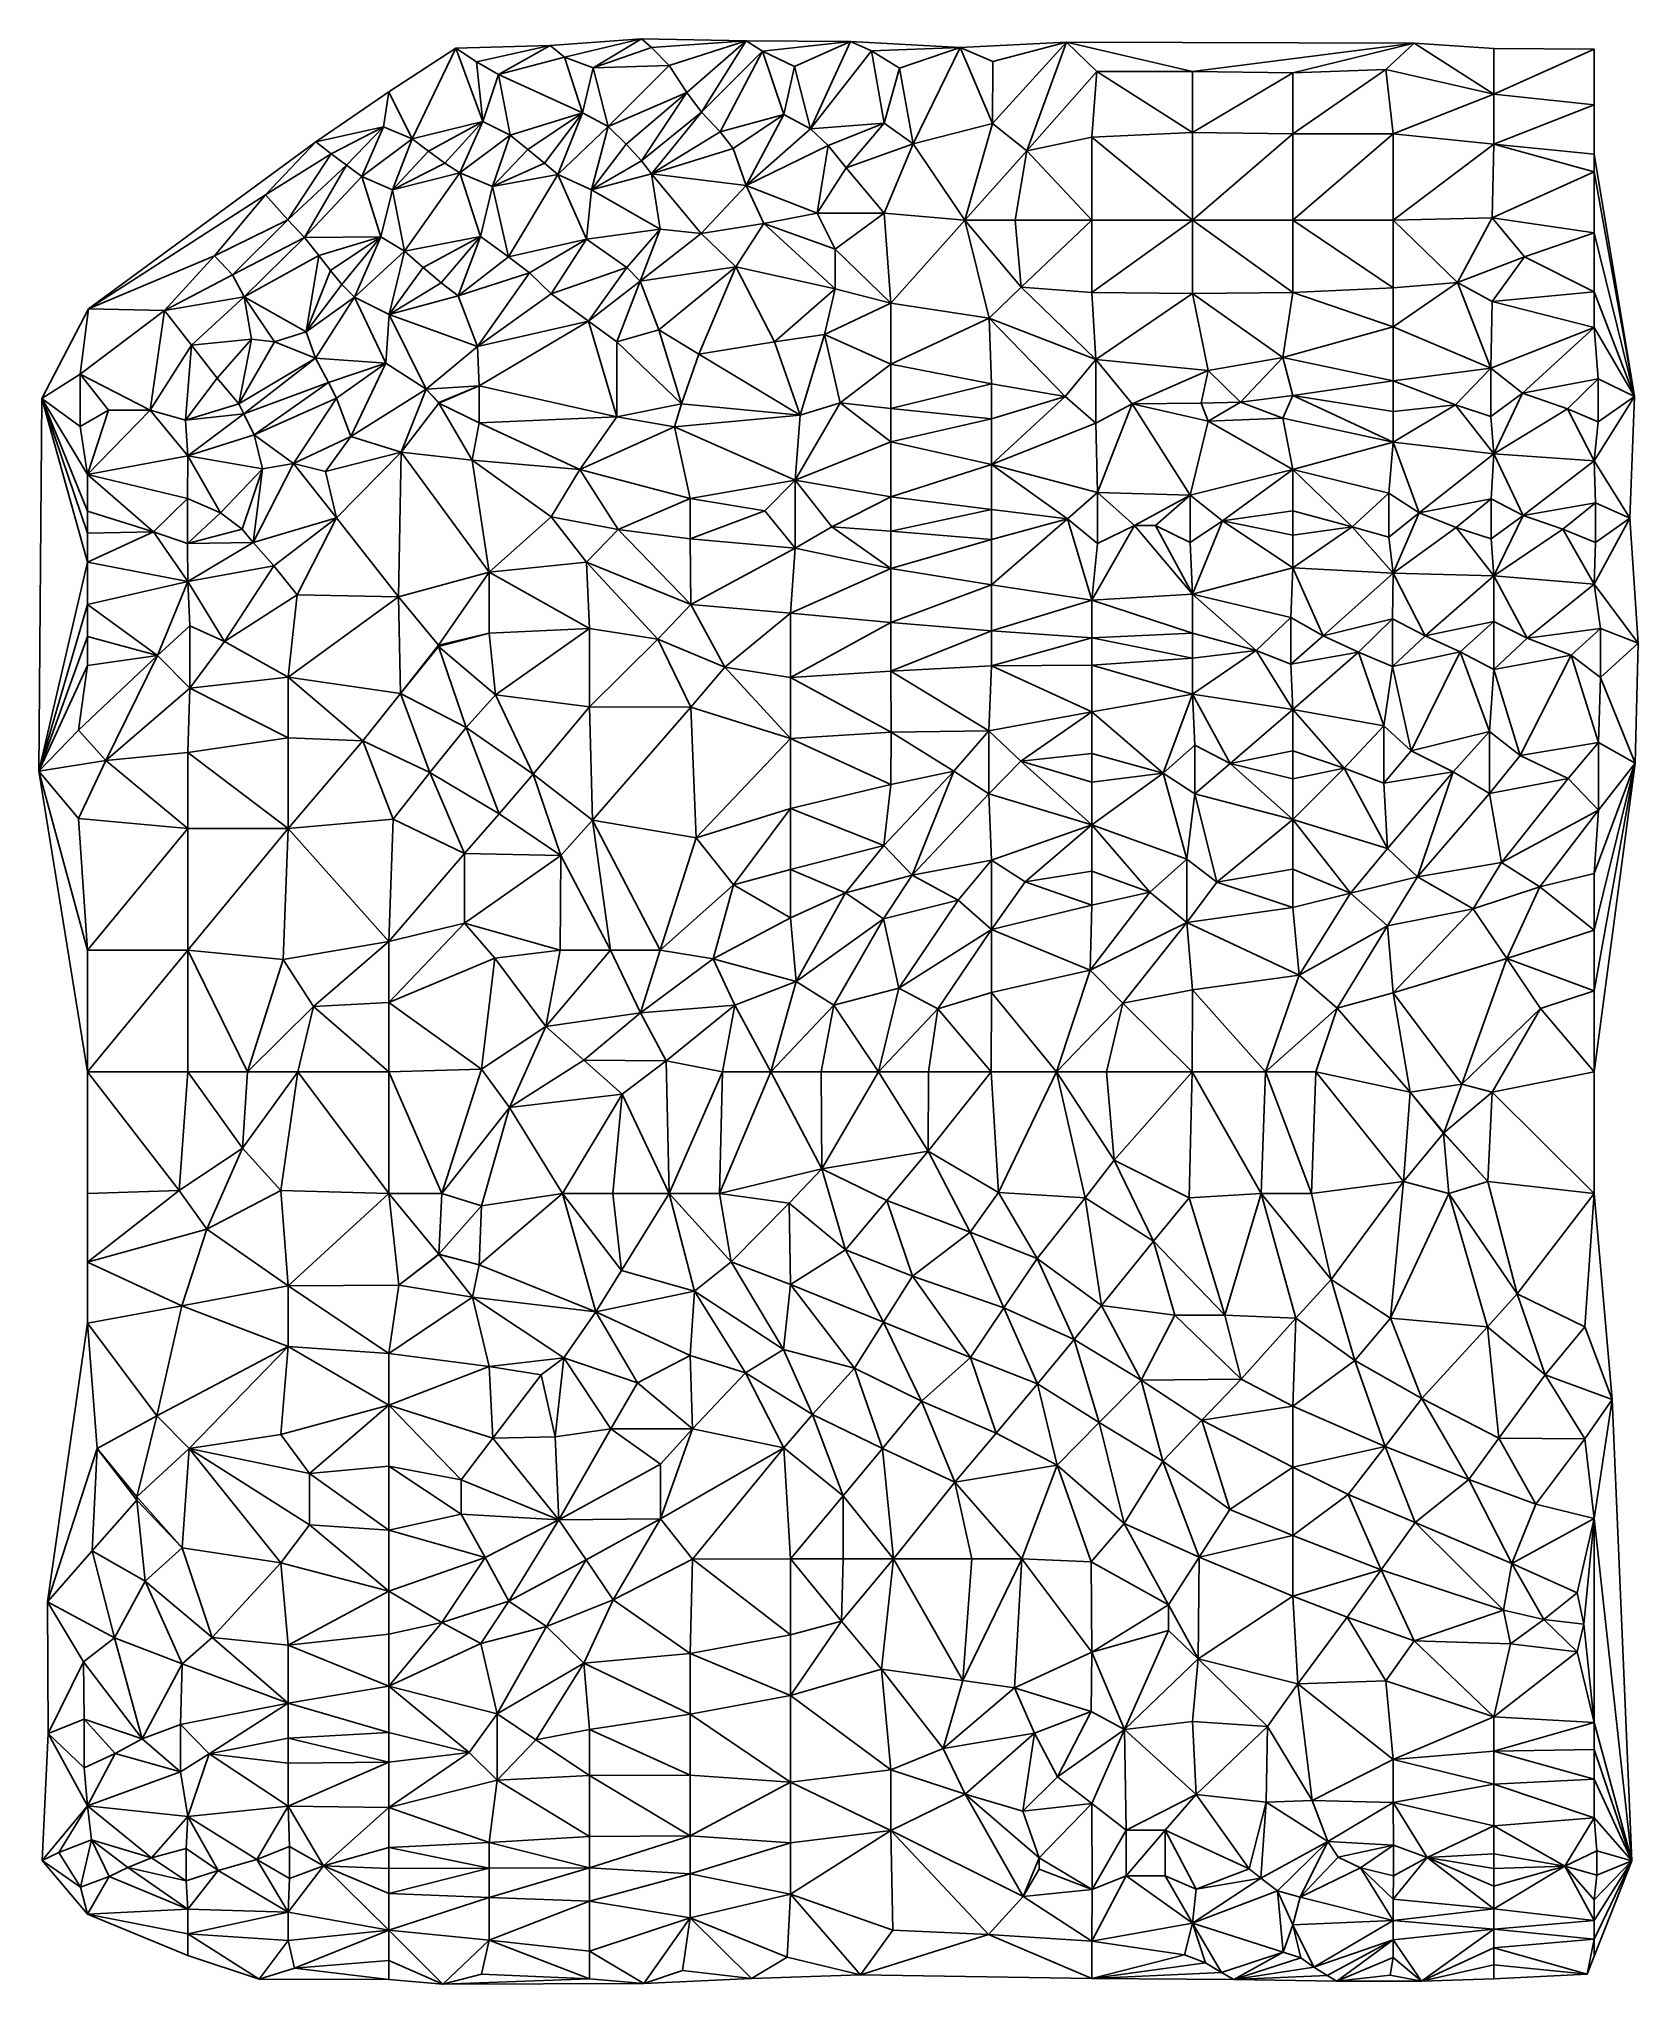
# Model space of a CAD drawing. Header units: metres. Extents: x 247432 to 247897, y 6708793 to 6709359.
import ezdxf

# ---------------------------------------------------------------- set-up
doc = ezdxf.new("R2010")
doc.units = ezdxf.units.M

msp = doc.modelspace()

# ---------------------------------------------------------------- linework, layer by layer
for points in [[(247580.96, 6709357.25, 12.45), (247559.55, 6709352.51, 9.09), (247553.5, 6709356.51, 6.28)], [(247580.96, 6709357.25, 12.45), (247565.93, 6709348.79, 11.66), (247559.55, 6709352.51, 9.09)], [(247585.16, 6709353.84, 14.72), (247565.93, 6709348.79, 11.66), (247580.96, 6709357.25, 12.45)], [(247607.55, 6709359.17, 18.79), (247585.16, 6709353.84, 14.72), (247580.96, 6709357.25, 12.45)], [(247607.55, 6709359.17, 18.79), (247593.5, 6709350.75, 17.73), (247585.16, 6709353.84, 14.72)], [(247610.4, 6709356.65, 20.35), (247593.5, 6709350.75, 17.73), (247607.55, 6709359.17, 18.79)], [(247638.01, 6709358.6, 27.05), (247610.4, 6709356.65, 20.35), (247607.55, 6709359.17, 18.79)], [(247638.01, 6709358.6, 27.05), (247615.58, 6709351.39, 23.18), (247610.4, 6709356.65, 20.35)], [(247638.01, 6709358.6, 27.05), (247620.7, 6709343.6, 26.31), (247615.58, 6709351.39, 23.18)], [(247625, 6709337.89, 28.84), (247620.7, 6709343.6, 26.31), (247638.01, 6709358.6, 27.05)], [(247642.73, 6709355.59, 28.81), (247625, 6709337.89, 28.84), (247638.01, 6709358.6, 27.05)], [(247668.36, 6709358.46, 32.58), (247642.73, 6709355.59, 28.81), (247638.01, 6709358.6, 27.05)], [(247668.36, 6709358.46, 32.58), (247652.06, 6709351.13, 31.74), (247642.73, 6709355.59, 28.81)], [(247668.36, 6709358.46, 32.58), (247656.71, 6709332.99, 37.3), (247652.06, 6709351.13, 31.74)], [(247674.43, 6709355.67, 34.39), (247656.71, 6709332.99, 37.3), (247668.36, 6709358.46, 32.58)], [(247700.2, 6709356.66, 37.79), (247674.43, 6709355.67, 34.39), (247668.36, 6709358.46, 32.58)], [(247731.2, 6709358.18, 41.21), (247709.69, 6709352.62, 40.19), (247700.2, 6709356.66, 37.79)], [(247731.2, 6709358.18, 41.21), (247719.62, 6709326.57, 44.44), (247709.65, 6709334.57, 43.07)], [(247731.2, 6709358.18, 41.21), (247709.65, 6709334.57, 43.07), (247709.69, 6709352.62, 40.19)], [(247739.98, 6709349.7, 42.68), (247719.62, 6709326.57, 44.44), (247731.2, 6709358.18, 41.21)], [(247767.77, 6709349.68, 42.94), (247739.98, 6709349.7, 42.68), (247731.2, 6709358.18, 41.21)], [(247832.35, 6709357.93, 41.07), (247767.77, 6709349.68, 42.94), (247731.2, 6709358.18, 41.21)], [(247832.35, 6709357.93, 41.07), (247796.99, 6709349.3, 42.89), (247767.77, 6709349.68, 42.94)], [(247824.05, 6709350.3, 42.59), (247796.99, 6709349.3, 42.89), (247832.35, 6709357.93, 41.07)], [(247855.44, 6709343.14, 42.83), (247824.05, 6709350.3, 42.59), (247832.35, 6709357.93, 41.07)], [(247855.44, 6709343.14, 42.83), (247832.35, 6709357.93, 41.07), (247855.44, 6709356.43, 40.78)], [(247553.5, 6709356.51, 6.28), (247540.77, 6709330.14, 11.91), (247533.98, 6709343.82, 6.29)], [(247561.33, 6709335.12, 14.75), (247540.77, 6709330.14, 11.91), (247553.5, 6709356.51, 6.28)], [(247561.33, 6709335.12, 14.75), (247553.5, 6709356.51, 6.28), (247559.55, 6709352.51, 9.09)], [(247561.33, 6709335.12, 14.75), (247559.55, 6709352.51, 9.09), (247565.93, 6709348.79, 11.66)], [(247590.38, 6709337.69, 20.41), (247565.93, 6709348.79, 11.66), (247585.16, 6709353.84, 14.72)], [(247590.38, 6709337.69, 20.41), (247585.16, 6709353.84, 14.72), (247593.5, 6709350.75, 17.73)], [(247615.58, 6709351.39, 23.18), (247593.5, 6709350.75, 17.73), (247610.4, 6709356.65, 20.35)], [(247615.58, 6709351.39, 23.18), (247597.84, 6709333.68, 23.14), (247593.5, 6709350.75, 17.73)], [(247620.7, 6709343.6, 26.31), (247597.84, 6709333.68, 23.14), (247615.58, 6709351.39, 23.18)], [(247642.73, 6709355.59, 28.81), (247630.38, 6709332.13, 31.63), (247625, 6709337.89, 28.84)], [(247648.96, 6709337.14, 34.64), (247630.38, 6709332.13, 31.63), (247642.73, 6709355.59, 28.81)], [(247648.96, 6709337.14, 34.64), (247642.73, 6709355.59, 28.81), (247652.06, 6709351.13, 31.74)], [(247678.14, 6709334.62, 40.25), (247656.71, 6709332.99, 37.3), (247674.43, 6709355.67, 34.39)], [(247700.2, 6709356.66, 37.79), (247682.61, 6709350.7, 37), (247674.43, 6709355.67, 34.39)], [(247678.14, 6709334.62, 40.25), (247674.43, 6709355.67, 34.39), (247682.61, 6709350.7, 37)], [(247686.58, 6709328.69, 42.16), (247682.61, 6709350.7, 37), (247700.2, 6709356.66, 37.79)], [(247709.65, 6709334.57, 43.07), (247686.58, 6709328.69, 42.16), (247700.2, 6709356.66, 37.79)], [(247709.65, 6709334.57, 43.07), (247700.2, 6709356.66, 37.79), (247709.69, 6709352.62, 40.19)], [(247884.66, 6709356.17, 40.8), (247855.44, 6709343.14, 42.83), (247855.44, 6709356.43, 40.78)], [(247884.66, 6709339.99, 42.84), (247855.44, 6709343.14, 42.83), (247884.66, 6709356.17, 40.8)], [(247569.29, 6709331.15, 17.52), (247561.33, 6709335.12, 14.75), (247565.93, 6709348.79, 11.66)], [(247590.38, 6709337.69, 20.41), (247569.29, 6709331.15, 17.52), (247565.93, 6709348.79, 11.66)], [(247597.84, 6709333.68, 23.14), (247590.38, 6709337.69, 20.41), (247593.5, 6709350.75, 17.73)], [(247656.71, 6709332.99, 37.3), (247648.96, 6709337.14, 34.64), (247652.06, 6709351.13, 31.74)], [(247686.58, 6709328.69, 42.16), (247678.14, 6709334.62, 40.25), (247682.61, 6709350.7, 37)], [(247738.55, 6709330.57, 44.86), (247719.62, 6709326.57, 44.44), (247739.98, 6709349.7, 42.68)], [(247767.77, 6709331.98, 44.97), (247738.55, 6709330.57, 44.86), (247739.98, 6709349.7, 42.68)], [(247767.77, 6709331.98, 44.97), (247739.98, 6709349.7, 42.68), (247767.77, 6709349.68, 42.94)], [(247796.99, 6709349.3, 42.89), (247767.77, 6709331.98, 44.97), (247767.77, 6709349.68, 42.94)], [(247796.99, 6709331.6, 44.87), (247767.77, 6709331.98, 44.97), (247796.99, 6709349.3, 42.89)], [(247826.21, 6709331.51, 44.99), (247796.99, 6709331.6, 44.87), (247824.05, 6709350.3, 42.59)], [(247796.99, 6709331.6, 44.87), (247796.99, 6709349.3, 42.89), (247824.05, 6709350.3, 42.59)], [(247855.44, 6709343.14, 42.83), (247826.21, 6709331.51, 44.99), (247824.05, 6709350.3, 42.59)], [(247532.45, 6709333.64, 9.05), (247512.75, 6709329.19, 6.28), (247533.98, 6709343.82, 6.29)], [(247540.77, 6709330.14, 11.91), (247532.45, 6709333.64, 9.05), (247533.98, 6709343.82, 6.29)], [(247620.7, 6709343.6, 26.31), (247603.05, 6709328.55, 25.37), (247597.84, 6709333.68, 23.14)], [(247620.7, 6709343.6, 26.31), (247607.5, 6709323.67, 27.25), (247603.05, 6709328.55, 25.37)], [(247625, 6709337.89, 28.84), (247607.5, 6709323.67, 27.25), (247620.7, 6709343.6, 26.31)], [(247855.44, 6709328.58, 44.67), (247826.21, 6709331.51, 44.99), (247855.44, 6709343.14, 42.83)], [(247855.44, 6709328.58, 44.67), (247855.44, 6709343.14, 42.83), (247884.66, 6709339.99, 42.84)], [(247884.66, 6709325.69, 44.37), (247855.44, 6709328.58, 44.67), (247884.66, 6709339.99, 42.84)], [(247561.33, 6709335.12, 14.75), (247545.59, 6709326.47, 13.86), (247540.77, 6709330.14, 11.91)], [(247561.33, 6709335.12, 14.75), (247550.33, 6709323.05, 15.74), (247545.59, 6709326.47, 13.86)], [(247554.68, 6709320.17, 17.52), (247550.33, 6709323.05, 15.74), (247561.33, 6709335.12, 14.75)], [(247569.29, 6709331.15, 17.52), (247554.68, 6709320.17, 17.52), (247561.33, 6709335.12, 14.75)], [(247590.38, 6709337.69, 20.41), (247574.46, 6709327, 19.54), (247569.29, 6709331.15, 17.52)], [(247590.38, 6709337.69, 20.41), (247579.27, 6709323.06, 21.42), (247574.46, 6709327, 19.54)], [(247583.22, 6709319.74, 23.15), (247579.27, 6709323.06, 21.42), (247590.38, 6709337.69, 20.41)], [(247597.84, 6709333.68, 23.14), (247583.22, 6709319.74, 23.15), (247590.38, 6709337.69, 20.41)], [(247625, 6709337.89, 28.84), (247610.41, 6709319.9, 28.77), (247607.5, 6709323.67, 27.25)], [(247630.38, 6709332.13, 31.63), (247610.41, 6709319.9, 28.77), (247625, 6709337.89, 28.84)], [(247648.96, 6709337.14, 34.64), (247634.14, 6709327.32, 33.56), (247630.38, 6709332.13, 31.63)], [(247648.96, 6709337.14, 34.64), (247638.01, 6709316.51, 35.47), (247634.14, 6709327.32, 33.56)], [(247656.71, 6709332.99, 37.3), (247638.01, 6709316.51, 35.47), (247648.96, 6709337.14, 34.64)], [(247678.14, 6709334.62, 40.25), (247661.79, 6709328.19, 39.44), (247656.71, 6709332.99, 37.3)], [(247678.14, 6709334.62, 40.25), (247667.1, 6709321.65, 41.3), (247661.79, 6709328.19, 39.44)], [(247686.58, 6709328.69, 42.16), (247667.1, 6709321.65, 41.3), (247678.14, 6709334.62, 40.25)], [(247709.65, 6709334.57, 43.07), (247701.59, 6709306.47, 44.11), (247686.58, 6709328.69, 42.16)], [(247719.62, 6709326.57, 44.44), (247701.59, 6709306.47, 44.11), (247709.65, 6709334.57, 43.07)], [(247512.75, 6709329.19, 6.28), (247498.14, 6709313.81, 6.3), (247446.67, 6709280.64, 6.31)], [(247517.27, 6709325.76, 8.06), (247498.14, 6709313.81, 6.3), (247512.75, 6709329.19, 6.28)], [(247532.45, 6709333.64, 9.05), (247517.27, 6709325.76, 8.06), (247512.75, 6709329.19, 6.28)], [(247532.45, 6709333.64, 9.05), (247521.69, 6709322.42, 9.94), (247517.27, 6709325.76, 8.06)], [(247526.16, 6709319.1, 11.91), (247521.69, 6709322.42, 9.94), (247532.45, 6709333.64, 9.05)], [(247540.77, 6709330.14, 11.91), (247526.16, 6709319.1, 11.91), (247532.45, 6709333.64, 9.05)], [(247540.77, 6709330.14, 11.91), (247535.09, 6709315.26, 14.81), (247526.16, 6709319.1, 11.91)], [(247545.59, 6709326.47, 13.86), (247535.09, 6709315.26, 14.81), (247540.77, 6709330.14, 11.91)], [(247569.29, 6709331.15, 17.52), (247564.12, 6709316.22, 20.39), (247554.68, 6709320.17, 17.52)], [(247574.46, 6709327, 19.54), (247564.12, 6709316.22, 20.39), (247569.29, 6709331.15, 17.52)], [(247597.84, 6709333.68, 23.14), (247592.97, 6709315.3, 26.13), (247583.22, 6709319.74, 23.15)], [(247603.05, 6709328.55, 25.37), (247592.97, 6709315.3, 26.13), (247597.84, 6709333.68, 23.14)], [(247634.14, 6709327.32, 33.56), (247610.41, 6709319.9, 28.77), (247630.38, 6709332.13, 31.63)], [(247661.79, 6709328.19, 39.44), (247638.01, 6709316.51, 35.47), (247656.71, 6709332.99, 37.3)], [(247686.58, 6709328.69, 42.16), (247678.12, 6709308.5, 42.8), (247667.1, 6709321.65, 41.3)], [(247701.59, 6709306.47, 44.11), (247678.12, 6709308.5, 42.8), (247686.58, 6709328.69, 42.16)], [(247738.55, 6709330.57, 44.86), (247738.54, 6709306.47, 45.41), (247719.62, 6709326.57, 44.44)], [(247767.77, 6709306.47, 45.51), (247738.54, 6709306.47, 45.41), (247738.55, 6709330.57, 44.86)], [(247767.77, 6709331.98, 44.97), (247767.77, 6709306.47, 45.51), (247738.55, 6709330.57, 44.86)], [(247796.99, 6709331.6, 44.87), (247767.77, 6709306.47, 45.51), (247767.77, 6709331.98, 44.97)], [(247796.99, 6709331.6, 44.87), (247796.99, 6709306.47, 45.45), (247767.77, 6709306.47, 45.51)], [(247826.21, 6709331.51, 44.99), (247796.99, 6709306.47, 45.45), (247796.99, 6709331.6, 44.87)], [(247826.21, 6709331.51, 44.99), (247826.21, 6709306.47, 45.39), (247796.99, 6709306.47, 45.45)], [(247855.44, 6709328.58, 44.67), (247826.21, 6709306.47, 45.39), (247826.21, 6709331.51, 44.99)], [(247855.44, 6709328.58, 44.67), (247854.95, 6709307.15, 44.68), (247826.21, 6709306.47, 45.39)], [(247884.66, 6709320.46, 44.37), (247854.95, 6709307.15, 44.68), (247855.44, 6709328.58, 44.67)], [(247884.66, 6709325.69, 44.37), (247884.66, 6709320.46, 44.37), (247855.44, 6709328.58, 44.67)], [(247517.27, 6709325.76, 8.06), (247504.59, 6709306.52, 9.02), (247498.14, 6709313.81, 6.3)], [(247521.69, 6709322.42, 9.94), (247504.59, 6709306.52, 9.02), (247517.27, 6709325.76, 8.06)], [(247550.33, 6709323.05, 15.74), (247535.09, 6709315.26, 14.81), (247545.59, 6709326.47, 13.86)], [(247554.68, 6709320.17, 17.52), (247535.09, 6709315.26, 14.81), (247550.33, 6709323.05, 15.74)], [(247579.27, 6709323.06, 21.42), (247564.12, 6709316.22, 20.39), (247574.46, 6709327, 19.54)], [(247583.22, 6709319.74, 23.15), (247564.12, 6709316.22, 20.39), (247579.27, 6709323.06, 21.42)], [(247607.5, 6709323.67, 27.25), (247592.97, 6709315.3, 26.13), (247603.05, 6709328.55, 25.37)], [(247610.41, 6709319.9, 28.77), (247592.97, 6709315.3, 26.13), (247607.5, 6709323.67, 27.25)], [(247638.01, 6709316.51, 35.47), (247610.41, 6709319.9, 28.77), (247634.14, 6709327.32, 33.56)], [(247661.79, 6709328.19, 39.44), (247658.59, 6709308.51, 40.6), (247638.01, 6709316.51, 35.47)], [(247667.1, 6709321.65, 41.3), (247658.59, 6709308.51, 40.6), (247661.79, 6709328.19, 39.44)], [(247719.62, 6709326.57, 44.44), (247716.21, 6709306.47, 44.72), (247701.59, 6709306.47, 44.11)], [(247738.54, 6709306.47, 45.41), (247716.21, 6709306.47, 44.72), (247719.62, 6709326.57, 44.44)], [(247884.66, 6709325.69, 44.37), (247896.4, 6709255.16, 35.53), (247884.66, 6709320.46, 44.37)], [(247509.43, 6709301.41, 11.96), (247504.59, 6709306.52, 9.02), (247521.69, 6709322.42, 9.94)], [(247526.16, 6709319.1, 11.91), (247509.43, 6709301.41, 11.96), (247521.69, 6709322.42, 9.94)], [(247531.64, 6709301.59, 17.73), (247509.43, 6709301.41, 11.96), (247526.16, 6709319.1, 11.91)], [(247531.64, 6709301.59, 17.73), (247526.16, 6709319.1, 11.91), (247535.09, 6709315.26, 14.81)], [(247554.68, 6709320.17, 17.52), (247538.6, 6709297.39, 20.38), (247535.09, 6709315.26, 14.81)], [(247560.7, 6709301.71, 23.31), (247538.6, 6709297.39, 20.38), (247554.68, 6709320.17, 17.52)], [(247560.7, 6709301.71, 23.31), (247554.68, 6709320.17, 17.52), (247564.12, 6709316.22, 20.39)], [(247583.22, 6709319.74, 23.15), (247568.83, 6709295.77, 25.94), (247564.12, 6709316.22, 20.39)], [(247591.56, 6709300.9, 28.69), (247568.83, 6709295.77, 25.94), (247583.22, 6709319.74, 23.15)], [(247591.56, 6709300.9, 28.69), (247583.22, 6709319.74, 23.15), (247592.97, 6709315.3, 26.13)], [(247612.94, 6709303.79, 31.84), (247592.97, 6709315.3, 26.13), (247610.41, 6709319.9, 28.77)], [(247624.9, 6709302.56, 33.96), (247612.94, 6709303.79, 31.84), (247610.41, 6709319.9, 28.77)], [(247638.01, 6709316.51, 35.47), (247624.9, 6709302.56, 33.96), (247610.41, 6709319.9, 28.77)], [(247678.12, 6709308.5, 42.8), (247658.59, 6709308.51, 40.6), (247667.1, 6709321.65, 41.3)], [(247884.66, 6709320.46, 44.37), (247884.66, 6709302.76, 43.56), (247854.95, 6709307.15, 44.68)], [(247884.66, 6709320.46, 44.37), (247896.4, 6709255.16, 35.53), (247884.66, 6709302.76, 43.56)], [(247498.14, 6709313.81, 6.3), (247483.34, 6709296.1, 6.27), (247446.67, 6709280.64, 6.31)], [(247504.59, 6709306.52, 9.02), (247483.34, 6709296.1, 6.27), (247498.14, 6709313.81, 6.3)], [(247538.6, 6709297.39, 20.38), (247531.64, 6709301.59, 17.73), (247535.09, 6709315.26, 14.81)], [(247568.83, 6709295.77, 25.94), (247560.7, 6709301.71, 23.31), (247564.12, 6709316.22, 20.39)], [(247612.94, 6709303.79, 31.84), (247591.56, 6709300.9, 28.69), (247592.97, 6709315.3, 26.13)], [(247643.1, 6709305.43, 37.22), (247624.9, 6709302.56, 33.96), (247638.01, 6709316.51, 35.47)], [(247658.59, 6709308.51, 40.6), (247643.1, 6709305.43, 37.22), (247638.01, 6709316.51, 35.47)], [(247504.59, 6709306.52, 9.02), (247488.49, 6709290.57, 7.92), (247483.34, 6709296.1, 6.27)], [(247509.43, 6709301.41, 11.96), (247488.49, 6709290.57, 7.92), (247504.59, 6709306.52, 9.02)], [(247663.84, 6709298.05, 41.91), (247643.1, 6709305.43, 37.22), (247658.59, 6709308.51, 40.6)], [(247678.12, 6709308.5, 42.8), (247663.84, 6709298.05, 41.91), (247658.59, 6709308.51, 40.6)], [(247678.12, 6709308.5, 42.8), (247680.09, 6709282.28, 42.38), (247663.84, 6709298.05, 41.91)], [(247701.59, 6709306.47, 44.11), (247680.09, 6709282.28, 42.38), (247678.12, 6709308.5, 42.8)], [(247701.59, 6709306.47, 44.11), (247708.65, 6709277.9, 43.12), (247680.09, 6709282.28, 42.38)], [(247701.59, 6709306.47, 44.11), (247717.95, 6709286.99, 44.53), (247708.65, 6709277.9, 43.12)], [(247716.21, 6709306.47, 44.72), (247717.95, 6709286.99, 44.53), (247701.59, 6709306.47, 44.11)], [(247738.54, 6709306.47, 45.41), (247717.95, 6709286.99, 44.53), (247716.21, 6709306.47, 44.72)], [(247738.54, 6709306.47, 45.41), (247738.55, 6709285.38, 44.75), (247717.95, 6709286.99, 44.53)], [(247767.77, 6709306.47, 45.51), (247738.55, 6709285.38, 44.75), (247738.54, 6709306.47, 45.41)], [(247767.77, 6709306.47, 45.51), (247767.77, 6709285.1, 44.73), (247738.55, 6709285.38, 44.75)], [(247796.99, 6709306.47, 45.45), (247796.99, 6709285.43, 44.76), (247767.77, 6709306.47, 45.51)], [(247796.99, 6709285.43, 44.76), (247767.77, 6709285.1, 44.73), (247767.77, 6709306.47, 45.51)], [(247826.21, 6709306.47, 45.39), (247826.21, 6709286.73, 44.61), (247796.99, 6709306.47, 45.45)], [(247796.99, 6709306.47, 45.45), (247826.21, 6709286.73, 44.61), (247796.99, 6709285.43, 44.76)], [(247854.95, 6709307.15, 44.68), (247844.88, 6709288.34, 44.33), (247826.21, 6709306.47, 45.39)], [(247844.88, 6709288.34, 44.33), (247826.21, 6709286.73, 44.61), (247826.21, 6709306.47, 45.39)], [(247854.95, 6709307.15, 44.68), (247864.37, 6709295.8, 44.11), (247844.88, 6709288.34, 44.33)], [(247854.95, 6709307.15, 44.68), (247884.66, 6709302.76, 43.56), (247864.37, 6709295.8, 44.11)], [(247509.43, 6709301.41, 11.96), (247491.95, 6709284.12, 9.8), (247488.49, 6709290.57, 7.92)], [(247513.61, 6709296.16, 14.74), (247491.95, 6709284.12, 9.8), (247509.43, 6709301.41, 11.96)], [(247531.64, 6709301.59, 17.73), (247513.61, 6709296.16, 14.74), (247509.43, 6709301.41, 11.96)], [(247531.64, 6709301.59, 17.73), (247517.01, 6709291.83, 16.8), (247513.61, 6709296.16, 14.74)], [(247531.64, 6709301.59, 17.73), (247520.37, 6709287.73, 18.67), (247517.01, 6709291.83, 16.8)], [(247531.64, 6709301.59, 17.73), (247523.99, 6709284.03, 20.39), (247520.37, 6709287.73, 18.67)], [(247538.6, 6709297.39, 20.38), (247523.99, 6709284.03, 20.39), (247531.64, 6709301.59, 17.73)], [(247560.7, 6709301.71, 23.31), (247544.03, 6709292.67, 22.58), (247538.6, 6709297.39, 20.38)], [(247560.7, 6709301.71, 23.31), (247549.28, 6709288.26, 24.44), (247544.03, 6709292.67, 22.58)], [(247560.7, 6709301.71, 23.31), (247554.21, 6709284.4, 25.94), (247549.28, 6709288.26, 24.44)], [(247568.83, 6709295.77, 25.94), (247554.21, 6709284.4, 25.94), (247560.7, 6709301.71, 23.31)], [(247591.56, 6709300.9, 28.69), (247574.89, 6709291.1, 27.75), (247568.83, 6709295.77, 25.94)], [(247591.56, 6709300.9, 28.69), (247581.22, 6709285.03, 29.64), (247574.89, 6709291.1, 27.75)], [(247603.29, 6709292.68, 31.88), (247581.22, 6709285.03, 29.64), (247591.56, 6709300.9, 28.69)], [(247612.94, 6709303.79, 31.84), (247603.29, 6709292.68, 31.88), (247591.56, 6709300.9, 28.69)], [(247612.94, 6709303.79, 31.84), (247607.14, 6709288.68, 32.98), (247603.29, 6709292.68, 31.88)], [(247624.9, 6709302.56, 33.96), (247607.14, 6709288.68, 32.98), (247612.94, 6709303.79, 31.84)], [(247634.99, 6709292.9, 35.94), (247607.14, 6709288.68, 32.98), (247624.9, 6709302.56, 33.96)], [(247643.1, 6709305.43, 37.22), (247634.99, 6709292.9, 35.94), (247624.9, 6709302.56, 33.96)], [(247663.85, 6709286.49, 41.78), (247634.99, 6709292.9, 35.94), (247643.1, 6709305.43, 37.22)], [(247663.84, 6709298.05, 41.91), (247663.85, 6709286.49, 41.78), (247643.1, 6709305.43, 37.22)], [(247884.66, 6709302.76, 43.56), (247884.66, 6709285.57, 42.14), (247864.37, 6709295.8, 44.11)], [(247884.66, 6709302.76, 43.56), (247896.4, 6709255.16, 35.53), (247884.66, 6709285.57, 42.14)], [(247483.34, 6709296.1, 6.27), (247468.73, 6709280.13, 6.23), (247446.67, 6709280.64, 6.31)], [(247488.49, 6709290.57, 7.92), (247468.73, 6709280.13, 6.23), (247483.34, 6709296.1, 6.27)], [(247509.99, 6709274, 17.71), (247491.95, 6709284.12, 9.8), (247513.61, 6709296.16, 14.74)], [(247517.01, 6709291.83, 16.8), (247509.99, 6709274, 17.71), (247513.61, 6709296.16, 14.74)], [(247538.6, 6709297.39, 20.38), (247534.09, 6709279.02, 23.61), (247523.99, 6709284.03, 20.39)], [(247544.03, 6709292.67, 22.58), (247534.09, 6709279.02, 23.61), (247538.6, 6709297.39, 20.38)], [(247574.89, 6709291.1, 27.75), (247554.21, 6709284.4, 25.94), (247568.83, 6709295.77, 25.94)], [(247680.09, 6709282.28, 42.38), (247663.85, 6709286.49, 41.78), (247663.84, 6709298.05, 41.91)], [(247864.37, 6709295.8, 44.11), (247854.95, 6709282.74, 43.03), (247844.88, 6709288.34, 44.33)], [(247864.37, 6709295.8, 44.11), (247884.66, 6709285.57, 42.14), (247854.95, 6709282.74, 43.03)], [(247491.95, 6709284.12, 9.8), (247468.73, 6709280.13, 6.23), (247488.49, 6709290.57, 7.92)], [(247517.01, 6709291.83, 16.8), (247520.37, 6709287.73, 18.67), (247509.99, 6709274, 17.71)], [(247549.28, 6709288.26, 24.44), (247534.09, 6709279.02, 23.61), (247544.03, 6709292.67, 22.58)], [(247574.89, 6709291.1, 27.75), (247559.85, 6709269.73, 29.19), (247554.21, 6709284.4, 25.94)], [(247574.89, 6709291.1, 27.75), (247581.22, 6709285.03, 29.64), (247559.85, 6709269.73, 29.19)], [(247603.29, 6709292.68, 31.88), (247592.13, 6709277.05, 32.66), (247581.22, 6709285.03, 29.64)], [(247607.14, 6709288.68, 32.98), (247592.13, 6709277.05, 32.66), (247603.29, 6709292.68, 31.88)], [(247634.99, 6709292.9, 35.94), (247612.57, 6709274.52, 35.25), (247607.14, 6709288.68, 32.98)], [(247634.99, 6709292.9, 35.94), (247624.24, 6709267.5, 36.18), (247612.57, 6709274.52, 35.25)], [(247634.99, 6709292.9, 35.94), (247646.19, 6709271.05, 37.64), (247624.24, 6709267.5, 36.18)], [(247663.85, 6709286.49, 41.78), (247646.19, 6709271.05, 37.64), (247634.99, 6709292.9, 35.94)], [(247491.95, 6709284.12, 9.8), (247476.56, 6709270.12, 8.78), (247468.73, 6709280.13, 6.23)], [(247494.02, 6709271.81, 12.07), (247476.56, 6709270.12, 8.78), (247491.95, 6709284.12, 9.8)], [(247509.99, 6709274, 17.71), (247500.72, 6709271.07, 14.69), (247491.95, 6709284.12, 9.8)], [(247500.72, 6709271.07, 14.69), (247494.02, 6709271.81, 12.07), (247491.95, 6709284.12, 9.8)], [(247523.99, 6709284.03, 20.39), (247509.99, 6709274, 17.71), (247520.37, 6709287.73, 18.67)], [(247523.99, 6709284.03, 20.39), (247512.72, 6709266.33, 20.4), (247509.99, 6709274, 17.71)], [(247533.14, 6709264.85, 26.12), (247512.72, 6709266.33, 20.4), (247523.99, 6709284.03, 20.39)], [(247533.14, 6709264.85, 26.12), (247523.99, 6709284.03, 20.39), (247534.09, 6709279.02, 23.61)], [(247554.21, 6709284.4, 25.94), (247534.09, 6709279.02, 23.61), (247549.28, 6709288.26, 24.44)], [(247559.85, 6709269.73, 29.19), (247534.09, 6709279.02, 23.61), (247554.21, 6709284.4, 25.94)], [(247592.13, 6709277.05, 32.66), (247559.85, 6709269.73, 29.19), (247581.22, 6709285.03, 29.64)], [(247607.14, 6709288.68, 32.98), (247600.38, 6709271, 34.26), (247592.13, 6709277.05, 32.66)], [(247612.57, 6709274.52, 35.25), (247600.38, 6709271, 34.26), (247607.14, 6709288.68, 32.98)], [(247663.85, 6709286.49, 41.78), (247660.73, 6709273.21, 40.08), (247646.19, 6709271.05, 37.64)], [(247680.09, 6709282.28, 42.38), (247660.73, 6709273.21, 40.08), (247663.85, 6709286.49, 41.78)], [(247739.73, 6709265.89, 42.76), (247708.65, 6709277.9, 43.12), (247717.95, 6709286.99, 44.53)], [(247738.55, 6709285.38, 44.75), (247739.73, 6709265.89, 42.76), (247717.95, 6709286.99, 44.53)], [(247767.77, 6709285.1, 44.73), (247739.73, 6709265.89, 42.76), (247738.55, 6709285.38, 44.75)], [(247767.77, 6709285.1, 44.73), (247772.35, 6709262.75, 42.52), (247739.73, 6709265.89, 42.76)], [(247796.99, 6709285.43, 44.76), (247794.07, 6709266.51, 42.62), (247767.77, 6709285.1, 44.73)], [(247794.07, 6709266.51, 42.62), (247772.35, 6709262.75, 42.52), (247767.77, 6709285.1, 44.73)], [(247796.99, 6709285.43, 44.76), (247826.21, 6709275.41, 42.85), (247794.07, 6709266.51, 42.62)], [(247826.21, 6709286.73, 44.61), (247826.21, 6709275.41, 42.85), (247796.99, 6709285.43, 44.76)], [(247844.88, 6709288.34, 44.33), (247826.21, 6709275.41, 42.85), (247826.21, 6709286.73, 44.61)], [(247844.88, 6709288.34, 44.33), (247854.61, 6709263.4, 39.87), (247826.21, 6709275.41, 42.85)], [(247844.88, 6709288.34, 44.33), (247854.95, 6709282.74, 43.03), (247854.61, 6709263.4, 39.87)], [(247884.66, 6709285.57, 42.14), (247884.66, 6709275.21, 40.03), (247854.95, 6709282.74, 43.03)], [(247884.66, 6709285.57, 42.14), (247896.4, 6709255.16, 35.53), (247884.66, 6709275.21, 40.03)], [(247433.02, 6709254.61, 10.61), (247446.67, 6709280.64, 6.31), (247444.17, 6709261.63, 8.9)], [(247468.73, 6709280.13, 6.23), (247444.17, 6709261.63, 8.9), (247446.67, 6709280.64, 6.31)], [(247468.73, 6709280.13, 6.23), (247464.59, 6709251.19, 9.88), (247444.17, 6709261.63, 8.9)], [(247476.56, 6709270.12, 8.78), (247464.59, 6709251.19, 9.88), (247468.73, 6709280.13, 6.23)], [(247544.87, 6709257.3, 29.22), (247533.14, 6709264.85, 26.12), (247534.09, 6709279.02, 23.61)], [(247559.85, 6709269.73, 29.19), (247544.87, 6709257.3, 29.22), (247534.09, 6709279.02, 23.61)], [(247680.09, 6709282.28, 42.38), (247680.08, 6709264.56, 40.65), (247660.73, 6709273.21, 40.08)], [(247708.65, 6709277.9, 43.12), (247680.08, 6709264.56, 40.65), (247680.09, 6709282.28, 42.38)], [(247708.65, 6709277.9, 43.12), (247709.32, 6709258.82, 40.96), (247680.08, 6709264.56, 40.65)], [(247730.78, 6709255.19, 41.3), (247709.32, 6709258.82, 40.96), (247708.65, 6709277.9, 43.12)], [(247739.73, 6709265.89, 42.76), (247730.78, 6709255.19, 41.3), (247708.65, 6709277.9, 43.12)], [(247884.66, 6709275.21, 40.03), (247854.61, 6709263.4, 39.87), (247854.95, 6709282.74, 43.03)], [(247512.72, 6709266.33, 20.4), (247500.72, 6709271.07, 14.69), (247509.99, 6709274, 17.71)], [(247592.13, 6709277.05, 32.66), (247560.27, 6709258.22, 30.64), (247559.85, 6709269.73, 29.19)], [(247600.35, 6709249.2, 34.59), (247560.27, 6709258.22, 30.64), (247592.13, 6709277.05, 32.66)], [(247600.38, 6709271, 34.26), (247600.35, 6709249.2, 34.59), (247592.13, 6709277.05, 32.66)], [(247612.57, 6709274.52, 35.25), (247619.14, 6709253, 35.89), (247600.38, 6709271, 34.26)], [(247624.24, 6709267.5, 36.18), (247619.14, 6709253, 35.89), (247612.57, 6709274.52, 35.25)], [(247660.73, 6709273.21, 40.08), (247653.72, 6709249.75, 36.9), (247646.19, 6709271.05, 37.64)], [(247660.73, 6709273.21, 40.08), (247665.35, 6709253.32, 38.63), (247653.72, 6709249.75, 36.9)], [(247680.08, 6709264.56, 40.65), (247665.35, 6709253.32, 38.63), (247660.73, 6709273.21, 40.08)], [(247826.21, 6709275.41, 42.85), (247826.22, 6709259.75, 40.66), (247794.07, 6709266.51, 42.62)], [(247854.61, 6709263.4, 39.87), (247826.22, 6709259.75, 40.66), (247826.21, 6709275.41, 42.85)], [(247884.66, 6709275.21, 40.03), (247863.8, 6709256.12, 38.22), (247854.61, 6709263.4, 39.87)], [(247884.66, 6709275.21, 40.03), (247885.86, 6709260.31, 37.27), (247863.8, 6709256.12, 38.22)], [(247884.66, 6709275.21, 40.03), (247896.4, 6709255.16, 35.53), (247885.86, 6709260.31, 37.27)], [(247474.85, 6709248.27, 11.97), (247464.59, 6709251.19, 9.88), (247476.56, 6709270.12, 8.78)], [(247484.09, 6709260.51, 11.28), (247474.85, 6709248.27, 11.97), (247476.56, 6709270.12, 8.78)], [(247494.02, 6709271.81, 12.07), (247484.09, 6709260.51, 11.28), (247476.56, 6709270.12, 8.78)], [(247494.02, 6709271.81, 12.07), (247490.33, 6709253.05, 13.22), (247484.09, 6709260.51, 11.28)], [(247500.72, 6709271.07, 14.69), (247490.33, 6709253.05, 13.22), (247494.02, 6709271.81, 12.07)], [(247512.72, 6709266.33, 20.4), (247490.33, 6709253.05, 13.22), (247500.72, 6709271.07, 14.69)], [(247560.27, 6709258.22, 30.64), (247544.87, 6709257.3, 29.22), (247559.85, 6709269.73, 29.19)], [(247619.14, 6709253, 35.89), (247600.35, 6709249.2, 34.59), (247600.38, 6709271, 34.26)], [(247653.72, 6709249.75, 36.9), (247619.14, 6709253, 35.89), (247624.24, 6709267.5, 36.18)], [(247646.19, 6709271.05, 37.64), (247653.72, 6709249.75, 36.9), (247624.24, 6709267.5, 36.18)], [(247794.07, 6709266.51, 42.62), (247781.81, 6709253.45, 41.42), (247772.35, 6709262.75, 42.52)], [(247794.07, 6709266.51, 42.62), (247796.99, 6709255.44, 41.23), (247781.81, 6709253.45, 41.42)], [(247826.22, 6709259.75, 40.66), (247796.99, 6709255.44, 41.23), (247794.07, 6709266.51, 42.62)], [(247433.02, 6709254.61, 10.61), (247444.17, 6709261.63, 8.9), (247444.18, 6709246.37, 11.61)], [(247464.59, 6709251.19, 9.88), (247452.5, 6709251.19, 9.85), (247444.17, 6709261.63, 8.9)], [(247444.18, 6709246.37, 11.61), (247444.17, 6709261.63, 8.9), (247452.5, 6709251.19, 9.85)], [(247512.72, 6709266.33, 20.4), (247491.85, 6709250.13, 14.71), (247490.33, 6709253.05, 13.22)], [(247516.45, 6709259.22, 23.18), (247491.85, 6709250.13, 14.71), (247512.72, 6709266.33, 20.4)], [(247533.14, 6709264.85, 26.12), (247516.45, 6709259.22, 23.18), (247512.72, 6709266.33, 20.4)], [(247533.14, 6709264.85, 26.12), (247518.76, 6709254.65, 24.76), (247516.45, 6709259.22, 23.18)], [(247533.14, 6709264.85, 26.12), (247522.95, 6709243.48, 26.69), (247518.76, 6709254.65, 24.76)], [(247544.87, 6709257.3, 29.22), (247522.95, 6709243.48, 26.69), (247533.14, 6709264.85, 26.12)], [(247680.08, 6709264.56, 40.65), (247680.08, 6709251.64, 39.19), (247665.35, 6709253.32, 38.63)], [(247709.32, 6709258.82, 40.96), (247680.08, 6709251.64, 39.19), (247680.08, 6709264.56, 40.65)], [(247739.73, 6709265.89, 42.76), (247739.73, 6709247.34, 40.28), (247730.78, 6709255.19, 41.3)], [(247739.73, 6709265.89, 42.76), (247750.26, 6709252.99, 41.51), (247739.73, 6709247.34, 40.28)], [(247772.35, 6709262.75, 42.52), (247750.26, 6709252.99, 41.51), (247739.73, 6709265.89, 42.76)], [(247772.35, 6709262.75, 42.52), (247770.35, 6709253.16, 41.5), (247750.26, 6709252.99, 41.51)], [(247772.35, 6709262.75, 42.52), (247781.81, 6709253.45, 41.42), (247770.35, 6709253.16, 41.5)], [(247854.61, 6709263.4, 39.87), (247844.32, 6709252.71, 38.8), (247826.22, 6709259.75, 40.66)], [(247854.61, 6709263.4, 39.87), (247854.61, 6709249.29, 37.26), (247844.32, 6709252.71, 38.8)], [(247854.61, 6709263.4, 39.87), (247863.8, 6709256.12, 38.22), (247854.61, 6709249.29, 37.26)], [(247490.33, 6709253.05, 13.22), (247474.85, 6709248.27, 11.97), (247484.09, 6709260.51, 11.28)], [(247516.45, 6709259.22, 23.18), (247494.85, 6709244.03, 17.49), (247491.85, 6709250.13, 14.71)], [(247518.76, 6709254.65, 24.76), (247494.85, 6709244.03, 17.49), (247516.45, 6709259.22, 23.18)], [(247544.87, 6709257.3, 29.22), (247537.57, 6709238.96, 29.41), (247522.95, 6709243.48, 26.69)], [(247544.87, 6709257.3, 29.22), (247548.57, 6709253.23, 30.19), (247537.57, 6709238.96, 29.41)], [(247560.27, 6709258.22, 30.64), (247548.57, 6709253.4, 30.19), (247544.87, 6709257.3, 29.22)], [(247548.57, 6709253.4, 30.19), (247548.57, 6709253.23, 30.19), (247544.87, 6709257.3, 29.22)], [(247560.27, 6709258.22, 30.64), (247548.57, 6709253.23, 30.19), (247548.57, 6709253.4, 30.19)], [(247560.27, 6709258.22, 30.64), (247560.26, 6709247.49, 30.93), (247548.57, 6709253.23, 30.19)], [(247600.35, 6709249.2, 34.59), (247560.26, 6709247.49, 30.93), (247560.27, 6709258.22, 30.64)], [(247709.32, 6709258.82, 40.96), (247709.32, 6709248.69, 39.51), (247680.08, 6709251.64, 39.19)], [(247730.78, 6709255.19, 41.3), (247709.32, 6709248.69, 39.51), (247709.32, 6709258.82, 40.96)], [(247730.78, 6709255.19, 41.3), (247739.73, 6709247.34, 40.28), (247709.32, 6709235.32, 37.18)], [(247730.78, 6709255.19, 41.3), (247709.32, 6709235.32, 37.18), (247709.32, 6709248.69, 39.51)], [(247796.99, 6709255.44, 41.23), (247794.07, 6709248.8, 40.16), (247781.81, 6709253.45, 41.42)], [(247796.99, 6709255.44, 41.23), (247826.21, 6709241.86, 37.21), (247794.07, 6709248.8, 40.16)], [(247826.22, 6709259.75, 40.66), (247826.21, 6709250.76, 39.23), (247796.99, 6709255.44, 41.23)], [(247826.21, 6709250.76, 39.23), (247826.21, 6709241.86, 37.21), (247796.99, 6709255.44, 41.23)], [(247844.32, 6709252.71, 38.8), (247826.21, 6709250.76, 39.23), (247826.22, 6709259.75, 40.66)], [(247863.8, 6709256.12, 38.22), (247855.44, 6709238.44, 34.4), (247854.61, 6709249.29, 37.26)], [(247876.92, 6709251.57, 36.35), (247855.44, 6709238.44, 34.4), (247863.8, 6709256.12, 38.22)], [(247885.86, 6709260.31, 37.27), (247876.92, 6709251.57, 36.35), (247863.8, 6709256.12, 38.22)], [(247885.86, 6709260.31, 37.27), (247885.86, 6709247.79, 34.52), (247876.92, 6709251.57, 36.35)], [(247896.4, 6709255.16, 35.53), (247895.02, 6709219.79, 27.01), (247884.66, 6709236.47, 31.59)], [(247896.4, 6709255.16, 35.53), (247884.66, 6709236.47, 31.59), (247885.86, 6709247.79, 34.52)], [(247885.86, 6709260.31, 37.27), (247896.4, 6709255.16, 35.53), (247885.86, 6709247.79, 34.52)], [(247432.21, 6709146.14, 30.16), (247433.02, 6709254.61, 10.61), (247446.32, 6709206.97, 20.27)], [(247433.02, 6709254.61, 10.61), (247446.31, 6709215.37, 18.16), (247446.32, 6709206.97, 20.27)], [(247446.31, 6709221.81, 16.75), (247446.31, 6709215.37, 18.16), (247433.02, 6709254.61, 10.61)], [(247433.02, 6709254.61, 10.61), (247444.18, 6709246.37, 11.61), (247446.31, 6709232.41, 14.63)], [(247446.31, 6709221.81, 16.75), (247433.02, 6709254.61, 10.61), (247446.31, 6709232.41, 14.63)], [(247446.31, 6709232.41, 14.63), (247444.18, 6709246.37, 11.61), (247452.5, 6709251.19, 9.85)], [(247446.31, 6709232.41, 14.63), (247452.5, 6709251.19, 9.85), (247464.59, 6709251.19, 9.88)], [(247475.57, 6709237.9, 14.53), (247446.31, 6709232.41, 14.63), (247464.59, 6709251.19, 9.88)], [(247475.57, 6709237.9, 14.53), (247464.59, 6709251.19, 9.88), (247474.85, 6709248.27, 11.97)], [(247491.85, 6709250.13, 14.71), (247474.85, 6709248.27, 11.97), (247490.33, 6709253.05, 13.22)], [(247491.85, 6709250.13, 14.71), (247475.57, 6709237.9, 14.53), (247474.85, 6709248.27, 11.97)], [(247494.85, 6709244.03, 17.49), (247475.57, 6709237.9, 14.53), (247491.85, 6709250.13, 14.71)], [(247518.76, 6709254.65, 24.76), (247506.28, 6709235.66, 23.08), (247494.85, 6709244.03, 17.49)], [(247522.95, 6709243.48, 26.69), (247506.28, 6709235.66, 23.08), (247518.76, 6709254.65, 24.76)], [(247558.3, 6709236.67, 30.54), (247537.57, 6709238.96, 29.41), (247548.57, 6709253.23, 30.19)], [(247560.26, 6709247.49, 30.93), (247558.3, 6709236.67, 30.54), (247548.57, 6709253.23, 30.19)], [(247619.14, 6709253, 35.89), (247617.12, 6709246.31, 34.96), (247600.35, 6709249.2, 34.59)], [(247653.72, 6709249.75, 36.9), (247617.12, 6709246.31, 34.96), (247619.14, 6709253, 35.89)], [(247653.72, 6709249.75, 36.9), (247652.22, 6709230.84, 34.39), (247617.12, 6709246.31, 34.96)], [(247665.35, 6709253.32, 38.63), (247652.22, 6709230.84, 34.39), (247653.72, 6709249.75, 36.9)], [(247680.08, 6709241.95, 37.41), (247652.22, 6709230.84, 34.39), (247665.35, 6709253.32, 38.63)], [(247680.08, 6709251.64, 39.19), (247680.08, 6709241.95, 37.41), (247665.35, 6709253.32, 38.63)], [(247709.32, 6709248.69, 39.51), (247680.08, 6709241.95, 37.41), (247680.08, 6709251.64, 39.19)], [(247750.26, 6709252.99, 41.51), (247740.14, 6709227.26, 37.08), (247739.73, 6709247.34, 40.28)], [(247750.26, 6709252.99, 41.51), (247767.17, 6709226.45, 37.08), (247740.14, 6709227.26, 37.08)], [(247770.35, 6709253.16, 41.5), (247772.35, 6709247.97, 40.54), (247750.26, 6709252.99, 41.51)], [(247772.35, 6709247.97, 40.54), (247767.17, 6709226.45, 37.08), (247750.26, 6709252.99, 41.51)], [(247781.81, 6709253.45, 41.42), (247772.35, 6709247.97, 40.54), (247770.35, 6709253.16, 41.5)], [(247794.07, 6709248.8, 40.16), (247772.35, 6709247.97, 40.54), (247781.81, 6709253.45, 41.42)], [(247844.32, 6709252.71, 38.8), (247855.44, 6709238.44, 34.4), (247826.21, 6709241.86, 37.21)], [(247844.32, 6709252.71, 38.8), (247826.21, 6709241.86, 37.21), (247826.21, 6709250.76, 39.23)], [(247844.32, 6709252.71, 38.8), (247854.61, 6709249.29, 37.26), (247855.44, 6709238.44, 34.4)], [(247876.92, 6709251.57, 36.35), (247884.66, 6709236.47, 31.59), (247855.44, 6709238.44, 34.4)], [(247876.92, 6709251.57, 36.35), (247885.86, 6709247.79, 34.52), (247884.66, 6709236.47, 31.59)], [(247497.26, 6709234.12, 20.3), (247475.57, 6709237.9, 14.53), (247494.85, 6709244.03, 17.49)], [(247506.28, 6709235.66, 23.08), (247497.26, 6709234.12, 20.3), (247494.85, 6709244.03, 17.49)], [(247589.62, 6709233.94, 32.14), (247558.3, 6709236.67, 30.54), (247560.26, 6709247.49, 30.93)], [(247600.35, 6709249.2, 34.59), (247589.62, 6709233.94, 32.14), (247560.26, 6709247.49, 30.93)], [(247617.12, 6709246.31, 34.96), (247589.62, 6709233.94, 32.14), (247600.35, 6709249.2, 34.59)], [(247617.12, 6709246.31, 34.96), (247621.65, 6709225.52, 32.21), (247589.62, 6709233.94, 32.14)], [(247652.22, 6709230.84, 34.39), (247621.65, 6709225.52, 32.21), (247617.12, 6709246.31, 34.96)], [(247709.32, 6709248.69, 39.51), (247709.32, 6709235.32, 37.18), (247680.08, 6709241.95, 37.41)], [(247739.73, 6709247.34, 40.28), (247740.14, 6709227.26, 37.08), (247709.32, 6709235.32, 37.18)], [(247796.99, 6709233.89, 37.25), (247767.17, 6709226.45, 37.08), (247772.35, 6709247.97, 40.54)], [(247794.07, 6709248.8, 40.16), (247796.99, 6709233.89, 37.25), (247772.35, 6709247.97, 40.54)], [(247794.07, 6709248.8, 40.16), (247826.21, 6709241.86, 37.21), (247796.99, 6709233.89, 37.25)], [(247522.95, 6709243.48, 26.69), (247515.62, 6709233.28, 25.87), (247506.28, 6709235.66, 23.08)], [(247537.57, 6709238.96, 29.41), (247515.62, 6709233.28, 25.87), (247522.95, 6709243.48, 26.69)], [(247537.57, 6709238.96, 29.41), (247518.79, 6709219.88, 27.48), (247515.62, 6709233.28, 25.87)], [(247537.57, 6709238.96, 29.41), (247536.79, 6709196.86, 28.56), (247518.79, 6709219.88, 27.48)], [(247563.18, 6709204, 28.14), (247536.79, 6709196.86, 28.56), (247537.57, 6709238.96, 29.41)], [(247558.3, 6709236.67, 30.54), (247563.18, 6709204, 28.14), (247537.57, 6709238.96, 29.41)], [(247680.08, 6709241.95, 37.41), (247680.09, 6709225.95, 34.95), (247652.22, 6709230.84, 34.39)], [(247709.32, 6709235.32, 37.18), (247680.09, 6709225.95, 34.95), (247680.08, 6709241.95, 37.41)], [(247826.21, 6709241.86, 37.21), (247824.9, 6709226.99, 34.25), (247796.99, 6709233.89, 37.25)], [(247826.21, 6709241.86, 37.21), (247833.77, 6709221.26, 32.34), (247824.9, 6709226.99, 34.25)], [(247855.44, 6709238.44, 34.4), (247833.77, 6709221.26, 32.34), (247826.21, 6709241.86, 37.21)], [(247855.44, 6709238.44, 34.4), (247854.73, 6709225.42, 31.47), (247833.77, 6709221.26, 32.34)], [(247855.44, 6709238.44, 34.4), (247863.99, 6709220.54, 29.64), (247854.73, 6709225.42, 31.47)], [(247855.44, 6709238.44, 34.4), (247884.66, 6709236.47, 31.59), (247863.99, 6709220.54, 29.64)], [(247475.41, 6709225.51, 17.23), (247446.31, 6709232.41, 14.63), (247475.57, 6709237.9, 14.53)], [(247475.41, 6709225.51, 17.23), (247465.52, 6709215.76, 18.27), (247446.31, 6709232.41, 14.63)], [(247446.31, 6709221.81, 16.75), (247446.31, 6709232.41, 14.63), (247465.52, 6709215.76, 18.27)], [(247485.02, 6709221.31, 19.48), (247475.41, 6709225.51, 17.23), (247475.57, 6709237.9, 14.53)], [(247497.26, 6709234.12, 20.3), (247485.02, 6709221.31, 19.48), (247475.57, 6709237.9, 14.53)], [(247497.26, 6709234.12, 20.3), (247491.31, 6709216.55, 21.39), (247485.02, 6709221.31, 19.48)], [(247497.26, 6709234.12, 20.3), (247494.57, 6709212.69, 23.1), (247491.31, 6709216.55, 21.39)], [(247506.28, 6709235.66, 23.08), (247494.57, 6709212.69, 23.1), (247497.26, 6709234.12, 20.3)], [(247518.79, 6709219.88, 27.48), (247494.57, 6709212.69, 23.1), (247506.28, 6709235.66, 23.08)], [(247518.79, 6709219.88, 27.48), (247506.28, 6709235.66, 23.08), (247515.62, 6709233.28, 25.87)], [(247589.62, 6709233.94, 32.14), (247581.2, 6709220.13, 30.06), (247558.3, 6709236.67, 30.54)], [(247581.2, 6709220.13, 30.06), (247563.18, 6709204, 28.14), (247558.3, 6709236.67, 30.54)], [(247589.62, 6709233.94, 32.14), (247600.68, 6709216.46, 30.39), (247581.2, 6709220.13, 30.06)], [(247621.65, 6709225.52, 32.21), (247600.68, 6709216.46, 30.39), (247589.62, 6709233.94, 32.14)], [(247709.32, 6709235.32, 37.18), (247709.32, 6709222.31, 35.16), (247680.09, 6709225.95, 34.95)], [(247731.47, 6709219.53, 35.65), (247709.32, 6709222.31, 35.16), (247709.32, 6709235.32, 37.18)], [(247740.14, 6709227.26, 37.08), (247731.47, 6709219.53, 35.65), (247709.32, 6709235.32, 37.18)], [(247796.99, 6709233.89, 37.25), (247776.51, 6709218.96, 35.69), (247767.17, 6709226.45, 37.08)], [(247796.99, 6709233.89, 37.25), (247796.99, 6709221.92, 35.19), (247776.51, 6709218.96, 35.69)], [(247824.9, 6709226.99, 34.25), (247814.29, 6709217.25, 33.19), (247796.99, 6709233.89, 37.25)], [(247796.99, 6709233.89, 37.25), (247814.29, 6709217.25, 33.19), (247796.99, 6709221.92, 35.19)], [(247884.66, 6709236.47, 31.59), (247885.03, 6709224.2, 28.74), (247863.99, 6709220.54, 29.64)], [(247884.66, 6709236.47, 31.59), (247895.02, 6709219.79, 27.01), (247885.03, 6709224.2, 28.74)], [(247652.22, 6709230.84, 34.39), (247643.39, 6709221.84, 32.66), (247621.65, 6709225.52, 32.21)], [(247652.22, 6709230.84, 34.39), (247652.23, 6709211.04, 31.64), (247643.39, 6709221.84, 32.66)], [(247652.22, 6709230.84, 34.39), (247662.88, 6709217.27, 33.13), (247652.23, 6709211.04, 31.64)], [(247680.09, 6709225.95, 34.95), (247662.88, 6709217.27, 33.13), (247652.22, 6709230.84, 34.39)], [(247740.14, 6709227.26, 37.08), (247740.14, 6709212.38, 34.69), (247731.47, 6709219.53, 35.65)], [(247740.14, 6709227.26, 37.08), (247750.95, 6709217.64, 35.88), (247740.14, 6709212.38, 34.69)], [(247767.17, 6709226.45, 37.08), (247750.95, 6709217.64, 35.88), (247740.14, 6709227.26, 37.08)], [(247824.9, 6709226.99, 34.25), (247824.9, 6709214.25, 31.47), (247814.29, 6709217.25, 33.19)], [(247824.9, 6709226.99, 34.25), (247833.77, 6709221.26, 32.34), (247824.9, 6709214.25, 31.47)], [(247446.31, 6709221.81, 16.75), (247465.52, 6709215.76, 18.27), (247446.31, 6709215.37, 18.16)], [(247475.41, 6709225.51, 17.23), (247475.4, 6709212.37, 20.26), (247465.52, 6709215.76, 18.27)], [(247485.02, 6709221.31, 19.48), (247475.4, 6709212.37, 20.26), (247475.41, 6709225.51, 17.23)], [(247485.02, 6709221.31, 19.48), (247491.31, 6709216.55, 21.39), (247475.4, 6709212.37, 20.26)], [(247621.65, 6709225.52, 32.21), (247621.66, 6709213.78, 30.74), (247600.68, 6709216.46, 30.39)], [(247643.39, 6709221.84, 32.66), (247621.66, 6709213.78, 30.74), (247621.65, 6709225.52, 32.21)], [(247643.39, 6709221.84, 32.66), (247652.23, 6709211.04, 31.64), (247621.66, 6709213.78, 30.74)], [(247680.09, 6709225.95, 34.95), (247680.1, 6709216, 33.45), (247662.88, 6709217.27, 33.13)], [(247709.32, 6709222.31, 35.16), (247680.1, 6709216, 33.45), (247680.09, 6709225.95, 34.95)], [(247709.32, 6709222.31, 35.16), (247709.33, 6709213.59, 33.73), (247680.1, 6709216, 33.45)], [(247731.47, 6709219.53, 35.65), (247709.33, 6709213.59, 33.73), (247709.32, 6709222.31, 35.16)], [(247767.17, 6709226.45, 37.08), (247757.03, 6709217.64, 35.89), (247750.95, 6709217.64, 35.88)], [(247767.17, 6709226.45, 37.08), (247767.17, 6709212.67, 34.69), (247757.03, 6709217.64, 35.89)], [(247767.17, 6709226.45, 37.08), (247776.51, 6709218.96, 35.69), (247767.17, 6709212.67, 34.69)], [(247796.99, 6709221.92, 35.19), (247796.99, 6709214.8, 33.77), (247776.51, 6709218.96, 35.69)], [(247796.99, 6709221.92, 35.19), (247814.29, 6709217.25, 33.19), (247796.99, 6709214.8, 33.77)], [(247833.77, 6709221.26, 32.34), (247826.21, 6709203.77, 28.75), (247824.9, 6709214.25, 31.47)], [(247833.77, 6709221.26, 32.34), (247844.51, 6709217, 30.46), (247826.21, 6709203.77, 28.75)], [(247854.73, 6709225.42, 31.47), (247844.51, 6709217, 30.46), (247833.77, 6709221.26, 32.34)], [(247854.73, 6709225.42, 31.47), (247854.72, 6709213.77, 28.72), (247844.51, 6709217, 30.46)], [(247854.73, 6709225.42, 31.47), (247863.99, 6709220.54, 29.64), (247854.72, 6709213.77, 28.72)], [(247885.03, 6709224.2, 28.74), (247875.54, 6709216.53, 27.77), (247863.99, 6709220.54, 29.64)], [(247885.03, 6709224.2, 28.74), (247885.03, 6709212.66, 26.02), (247875.54, 6709216.53, 27.77)], [(247885.03, 6709224.2, 28.74), (247895.02, 6709219.79, 27.01), (247885.03, 6709212.66, 26.02)], [(247465.52, 6709215.76, 18.27), (247446.32, 6709206.97, 20.27), (247446.31, 6709215.37, 18.16)], [(247475.56, 6709201.33, 23.03), (247446.32, 6709206.97, 20.27), (247465.52, 6709215.76, 18.27)], [(247475.56, 6709201.33, 23.03), (247465.52, 6709215.76, 18.27), (247475.4, 6709212.37, 20.26)], [(247494.57, 6709212.69, 23.1), (247475.4, 6709212.37, 20.26), (247491.31, 6709216.55, 21.39)], [(247518.79, 6709219.88, 27.48), (247500.59, 6709205.88, 25.79), (247494.57, 6709212.69, 23.1)], [(247518.79, 6709219.88, 27.48), (247507.37, 6709197.49, 27.84), (247500.59, 6709205.88, 25.79)], [(247518.79, 6709219.88, 27.48), (247536.79, 6709196.86, 28.56), (247507.37, 6709197.49, 27.84)], [(247581.2, 6709220.13, 30.06), (247591.54, 6709206.99, 28.74), (247563.18, 6709204, 28.14)], [(247581.2, 6709220.13, 30.06), (247600.68, 6709216.46, 30.39), (247591.54, 6709206.99, 28.74)], [(247621.86, 6709194.62, 28.27), (247591.54, 6709206.99, 28.74), (247600.68, 6709216.46, 30.39)], [(247621.66, 6709213.78, 30.74), (247621.86, 6709194.62, 28.27), (247600.68, 6709216.46, 30.39)], [(247680.1, 6709205.12, 31.53), (247652.23, 6709211.04, 31.64), (247662.88, 6709217.27, 33.13)], [(247680.1, 6709216, 33.45), (247680.1, 6709205.12, 31.53), (247662.88, 6709217.27, 33.13)], [(247709.33, 6709213.59, 33.73), (247680.1, 6709205.12, 31.53), (247680.1, 6709216, 33.45)], [(247731.47, 6709219.53, 35.65), (247738.54, 6709195.93, 31.78), (247709.33, 6709200.32, 31.47)], [(247731.47, 6709219.53, 35.65), (247709.33, 6709200.32, 31.47), (247709.33, 6709213.59, 33.73)], [(247731.47, 6709219.53, 35.65), (247740.14, 6709212.38, 34.69), (247738.54, 6709195.93, 31.78)], [(247750.95, 6709217.64, 35.88), (247767.77, 6709197.61, 31.71), (247738.54, 6709195.93, 31.78)], [(247750.95, 6709217.64, 35.88), (247738.54, 6709195.93, 31.78), (247740.14, 6709212.38, 34.69)], [(247757.03, 6709217.64, 35.89), (247767.77, 6709197.61, 31.71), (247750.95, 6709217.64, 35.88)], [(247757.03, 6709217.64, 35.89), (247767.17, 6709212.67, 34.69), (247767.77, 6709197.61, 31.71)], [(247776.51, 6709218.96, 35.69), (247767.77, 6709197.61, 31.71), (247767.17, 6709212.67, 34.69)], [(247796.99, 6709205.31, 31.62), (247767.77, 6709197.61, 31.71), (247776.51, 6709218.96, 35.69)], [(247796.99, 6709214.8, 33.77), (247796.99, 6709205.31, 31.62), (247776.51, 6709218.96, 35.69)], [(247814.29, 6709217.25, 33.19), (247826.21, 6709203.77, 28.75), (247796.99, 6709205.31, 31.62)], [(247814.29, 6709217.25, 33.19), (247796.99, 6709205.31, 31.62), (247796.99, 6709214.8, 33.77)], [(247814.29, 6709217.25, 33.19), (247824.9, 6709214.25, 31.47), (247826.21, 6709203.77, 28.75)], [(247844.51, 6709217, 30.46), (247855.44, 6709202.94, 25.94), (247826.21, 6709203.77, 28.75)], [(247844.51, 6709217, 30.46), (247854.72, 6709213.77, 28.72), (247855.44, 6709202.94, 25.94)], [(247863.99, 6709220.54, 29.64), (247855.44, 6709202.94, 25.94), (247854.72, 6709213.77, 28.72)], [(247863.99, 6709220.54, 29.64), (247875.54, 6709216.53, 27.77), (247855.44, 6709202.94, 25.94)], [(247875.54, 6709216.53, 27.77), (247884.66, 6709200.52, 23.14), (247855.44, 6709202.94, 25.94)], [(247875.54, 6709216.53, 27.77), (247885.03, 6709212.66, 26.02), (247884.66, 6709200.52, 23.14)], [(247895.02, 6709219.79, 27.01), (247897.45, 6709183.35, 18.79), (247884.66, 6709200.52, 23.14)], [(247895.02, 6709219.79, 27.01), (247884.66, 6709200.52, 23.14), (247885.03, 6709212.66, 26.02)], [(247494.57, 6709212.69, 23.1), (247475.56, 6709201.33, 23.03), (247475.4, 6709212.37, 20.26)], [(247500.59, 6709205.88, 25.79), (247475.56, 6709201.33, 23.03), (247494.57, 6709212.69, 23.1)], [(247652.23, 6709211.04, 31.64), (247621.86, 6709194.62, 28.27), (247621.66, 6709213.78, 30.74)], [(247652.23, 6709211.04, 31.64), (247650.88, 6709192.14, 29.03), (247621.86, 6709194.62, 28.27)], [(247680.1, 6709205.12, 31.53), (247650.88, 6709192.14, 29.03), (247652.23, 6709211.04, 31.64)], [(247709.33, 6709213.59, 33.73), (247709.33, 6709200.32, 31.47), (247680.1, 6709205.12, 31.53)], [(247432.21, 6709146.14, 30.16), (247446.32, 6709206.97, 20.27), (247446.32, 6709194.66, 23.1)], [(247475.56, 6709201.33, 23.03), (247446.32, 6709194.66, 23.1), (247446.32, 6709206.97, 20.27)], [(247486.19, 6709183.88, 27.59), (247475.56, 6709201.33, 23.03), (247500.59, 6709205.88, 25.79)], [(247507.37, 6709197.49, 27.84), (247486.19, 6709183.88, 27.59), (247500.59, 6709205.88, 25.79)], [(247591.54, 6709206.99, 28.74), (247592.43, 6709187.66, 26.75), (247563.18, 6709204, 28.14)], [(247591.54, 6709206.99, 28.74), (247612.24, 6709184.59, 27.17), (247592.43, 6709187.66, 26.75)], [(247621.86, 6709194.62, 28.27), (247612.24, 6709184.59, 27.17), (247591.54, 6709206.99, 28.74)], [(247680.1, 6709205.12, 31.53), (247680.1, 6709189.38, 29.25), (247650.88, 6709192.14, 29.03)], [(247709.33, 6709200.32, 31.47), (247680.1, 6709189.38, 29.25), (247680.1, 6709205.12, 31.53)], [(247796.99, 6709205.31, 31.62), (247796.47, 6709190.88, 28.72), (247767.77, 6709197.61, 31.71)], [(247796.99, 6709205.31, 31.62), (247805.85, 6709185.48, 26.83), (247796.47, 6709190.88, 28.72)], [(247826.21, 6709203.77, 28.75), (247805.85, 6709185.48, 26.83), (247796.99, 6709205.31, 31.62)], [(247475.56, 6709201.33, 23.03), (247466.71, 6709179.78, 26.96), (247446.32, 6709194.66, 23.1)], [(247476.09, 6709188.46, 25.95), (247466.71, 6709179.78, 26.96), (247475.56, 6709201.33, 23.03)], [(247486.19, 6709183.88, 27.59), (247476.09, 6709188.46, 25.95), (247475.56, 6709201.33, 23.03)], [(247563.18, 6709204, 28.14), (247548.43, 6709182.77, 27.36), (247536.79, 6709196.86, 28.56)], [(247563.18, 6709204, 28.14), (247563.19, 6709186.3, 26.61), (247548.43, 6709182.77, 27.36)], [(247563.18, 6709204, 28.14), (247592.43, 6709187.66, 26.75), (247563.19, 6709186.3, 26.61)], [(247709.33, 6709200.32, 31.47), (247709.32, 6709187.01, 29.52), (247680.1, 6709189.38, 29.25)], [(247738.54, 6709195.93, 31.78), (247709.32, 6709187.01, 29.52), (247709.33, 6709200.32, 31.47)], [(247826.21, 6709203.77, 28.75), (247825.97, 6709190.45, 25.89), (247805.85, 6709185.48, 26.83)], [(247826.21, 6709203.77, 28.75), (247835.55, 6709185.56, 23.97), (247825.97, 6709190.45, 25.89)], [(247826.21, 6709203.77, 28.75), (247855.44, 6709202.94, 25.94), (247835.55, 6709185.56, 23.97)], [(247855.44, 6709202.94, 25.94), (247855.45, 6709189.66, 23.06), (247835.55, 6709185.56, 23.97)], [(247855.44, 6709202.94, 25.94), (247865.21, 6709184.8, 21.32), (247855.45, 6709189.66, 23.06)], [(247884.66, 6709200.52, 23.14), (247865.21, 6709184.8, 21.32), (247855.44, 6709202.94, 25.94)], [(247884.66, 6709200.52, 23.14), (247886.49, 6709187.69, 20.36), (247865.21, 6709184.8, 21.32)], [(247884.66, 6709200.52, 23.14), (247897.45, 6709183.35, 18.79), (247886.49, 6709187.69, 20.36)], [(247432.21, 6709146.14, 30.16), (247446.32, 6709194.66, 23.1), (247446.32, 6709185.36, 25.08)], [(247466.71, 6709179.78, 26.96), (247446.32, 6709185.36, 25.08), (247446.32, 6709194.66, 23.1)], [(247507.37, 6709197.49, 27.84), (247504.76, 6709173.54, 29.64), (247486.19, 6709183.88, 27.59)], [(247536.79, 6709196.86, 28.56), (247504.76, 6709173.54, 29.64), (247507.37, 6709197.49, 27.84)], [(247536.79, 6709196.86, 28.56), (247537.39, 6709168.72, 29.03), (247504.76, 6709173.54, 29.64)], [(247536.79, 6709196.86, 28.56), (247548.43, 6709182.77, 27.36), (247537.39, 6709168.72, 29.03)], [(247621.86, 6709194.62, 28.27), (247631.73, 6709176.43, 27.37), (247612.24, 6709184.59, 27.17)], [(247650.88, 6709192.14, 29.03), (247631.73, 6709176.43, 27.37), (247621.86, 6709194.62, 28.27)], [(247738.54, 6709195.93, 31.78), (247738.54, 6709184.94, 30.01), (247709.32, 6709187.01, 29.52)], [(247767.77, 6709197.61, 31.71), (247767.77, 6709186.28, 29.66), (247738.54, 6709195.93, 31.78)], [(247767.77, 6709186.28, 29.66), (247738.54, 6709184.94, 30.01), (247738.54, 6709195.93, 31.78)], [(247796.47, 6709190.88, 28.72), (247786.37, 6709181.27, 27.67), (247767.77, 6709197.61, 31.71)], [(247786.37, 6709181.27, 27.67), (247767.77, 6709186.28, 29.66), (247767.77, 6709197.61, 31.71)], [(247476.08, 6709170.25, 28.79), (247466.71, 6709179.78, 26.96), (247476.09, 6709188.46, 25.95)], [(247486.19, 6709183.88, 27.59), (247476.08, 6709170.25, 28.79), (247476.09, 6709188.46, 25.95)], [(247592.43, 6709187.66, 26.75), (247565.02, 6709168.33, 26.26), (247563.19, 6709186.3, 26.61)], [(247592.43, 6709187.66, 26.75), (247592.42, 6709164.86, 25.85), (247565.02, 6709168.33, 26.26)], [(247612.24, 6709184.59, 27.17), (247592.42, 6709164.86, 25.85), (247592.43, 6709187.66, 26.75)], [(247650.88, 6709192.14, 29.03), (247650.88, 6709173.42, 27.73), (247631.73, 6709176.43, 27.37)], [(247680.1, 6709189.38, 29.25), (247650.88, 6709173.42, 27.73), (247650.88, 6709192.14, 29.03)], [(247680.1, 6709189.38, 29.25), (247680.1, 6709175.22, 27.84), (247650.88, 6709173.42, 27.73)], [(247709.32, 6709187.01, 29.52), (247680.1, 6709175.22, 27.84), (247680.1, 6709189.38, 29.25)], [(247796.47, 6709190.88, 28.72), (247796.47, 6709177.29, 25.96), (247786.37, 6709181.27, 27.67)], [(247796.47, 6709190.88, 28.72), (247805.85, 6709185.48, 26.83), (247796.47, 6709177.29, 25.96)], [(247825.97, 6709190.45, 25.89), (247816.07, 6709180.8, 24.94), (247805.85, 6709185.48, 26.83)], [(247825.97, 6709190.45, 25.89), (247825.97, 6709176.56, 23.07), (247816.07, 6709180.8, 24.94)], [(247825.97, 6709190.45, 25.89), (247835.55, 6709185.56, 23.97), (247825.97, 6709176.56, 23.07)], [(247855.45, 6709189.66, 23.06), (247845.73, 6709180.82, 22.1), (247835.55, 6709185.56, 23.97)], [(247855.45, 6709189.66, 23.06), (247855.45, 6709175.76, 20.34), (247845.73, 6709180.82, 22.1)], [(247855.45, 6709189.66, 23.06), (247865.21, 6709184.8, 21.32), (247855.45, 6709175.76, 20.34)], [(247886.49, 6709187.69, 20.36), (247877.97, 6709179.89, 19.44), (247865.21, 6709184.8, 21.32)], [(247886.49, 6709187.69, 20.36), (247886.49, 6709173.36, 17.7), (247877.97, 6709179.89, 19.44)], [(247886.49, 6709187.69, 20.36), (247897.45, 6709183.35, 18.79), (247886.49, 6709173.36, 17.7)], [(247432.21, 6709146.14, 30.16), (247446.32, 6709185.36, 25.08), (247446.32, 6709176.91, 26.5)], [(247466.71, 6709179.78, 26.96), (247446.32, 6709176.91, 26.5), (247446.32, 6709185.36, 25.08)], [(247504.76, 6709173.54, 29.64), (247476.08, 6709170.25, 28.79), (247486.19, 6709183.88, 27.59)], [(247537.39, 6709168.72, 29.03), (247548.43, 6709182.77, 27.36), (247548.43, 6709182.44, 27.36)], [(247556.52, 6709158.83, 27.83), (247537.39, 6709168.72, 29.03), (247548.43, 6709182.44, 27.36)], [(247563.19, 6709186.3, 26.61), (247565.02, 6709168.33, 26.26), (247548.43, 6709182.44, 27.36)], [(247563.19, 6709186.3, 26.61), (247548.43, 6709182.44, 27.36), (247548.43, 6709182.77, 27.36)], [(247556.52, 6709158.83, 27.83), (247548.43, 6709182.44, 27.36), (247565.02, 6709168.33, 26.26)], [(247612.24, 6709184.59, 27.17), (247621.86, 6709164.73, 26.78), (247592.42, 6709164.86, 25.85)], [(247631.73, 6709176.43, 27.37), (247621.86, 6709164.73, 26.78), (247612.24, 6709184.59, 27.17)], [(247709.32, 6709187.01, 29.52), (247709.32, 6709176.82, 28.11), (247680.1, 6709175.22, 27.84)], [(247738.54, 6709184.94, 30.01), (247709.32, 6709176.82, 28.11), (247709.32, 6709187.01, 29.52)], [(247738.54, 6709184.94, 30.01), (247738.54, 6709177.01, 28.56), (247709.32, 6709176.82, 28.11)], [(247767.77, 6709186.28, 29.66), (247767.77, 6709178.99, 28.24), (247738.54, 6709184.94, 30.01)], [(247767.77, 6709178.99, 28.24), (247738.54, 6709177.01, 28.56), (247738.54, 6709184.94, 30.01)], [(247786.37, 6709181.27, 27.67), (247767.77, 6709178.99, 28.24), (247767.77, 6709186.28, 29.66)], [(247816.07, 6709180.8, 24.94), (247796.47, 6709177.29, 25.96), (247805.85, 6709185.48, 26.83)], [(247845.73, 6709180.82, 22.1), (247825.97, 6709176.56, 23.07), (247835.55, 6709185.56, 23.97)], [(247877.97, 6709179.89, 19.44), (247855.45, 6709175.76, 20.34), (247865.21, 6709184.8, 21.32)], [(247897.45, 6709183.35, 18.79), (247896.59, 6709148.5, 13.12), (247886.49, 6709173.36, 17.7)], [(247443.69, 6709158.06, 29.07), (247432.21, 6709146.14, 30.16), (247446.32, 6709176.91, 26.5)], [(247451.69, 6709149.25, 30.43), (247443.69, 6709158.06, 29.07), (247466.71, 6709179.78, 26.96)], [(247443.69, 6709158.06, 29.07), (247446.32, 6709176.91, 26.5), (247466.71, 6709179.78, 26.96)], [(247476.08, 6709170.25, 28.79), (247451.69, 6709149.25, 30.43), (247466.71, 6709179.78, 26.96)], [(247631.73, 6709176.43, 27.37), (247650.88, 6709155.7, 27.45), (247621.86, 6709164.73, 26.78)], [(247650.88, 6709173.42, 27.73), (247650.88, 6709155.7, 27.45), (247631.73, 6709176.43, 27.37)], [(247709.32, 6709176.82, 28.11), (247708.6, 6709157.88, 25.74), (247680.1, 6709175.22, 27.84)], [(247709.32, 6709176.82, 28.11), (247738.55, 6709163.43, 26.03), (247708.6, 6709157.88, 25.74)], [(247738.54, 6709177.01, 28.56), (247738.55, 6709163.43, 26.03), (247709.32, 6709176.82, 28.11)], [(247767.77, 6709178.99, 28.24), (247767.77, 6709168.54, 26.05), (247738.54, 6709177.01, 28.56)], [(247738.54, 6709177.01, 28.56), (247767.77, 6709168.54, 26.05), (247738.55, 6709163.43, 26.03)], [(247786.37, 6709181.27, 27.67), (247797, 6709164.13, 23.2), (247767.77, 6709168.54, 26.05)], [(247786.37, 6709181.27, 27.67), (247767.77, 6709168.54, 26.05), (247767.77, 6709178.99, 28.24)], [(247786.37, 6709181.27, 27.67), (247796.47, 6709177.29, 25.96), (247797, 6709164.13, 23.2)], [(247816.07, 6709180.8, 24.94), (247797, 6709164.13, 23.2), (247796.47, 6709177.29, 25.96)], [(247816.07, 6709180.8, 24.94), (247823.48, 6709159.31, 20.07), (247797, 6709164.13, 23.2)], [(247816.07, 6709180.8, 24.94), (247825.97, 6709176.56, 23.07), (247823.48, 6709159.31, 20.07)], [(247825.97, 6709176.56, 23.07), (247831.4, 6709152.05, 18.18), (247823.48, 6709159.31, 20.07)], [(247845.73, 6709180.82, 22.1), (247831.4, 6709152.05, 18.18), (247825.97, 6709176.56, 23.07)], [(247845.73, 6709180.82, 22.1), (247854.22, 6709157.71, 17.32), (247831.4, 6709152.05, 18.18)], [(247845.73, 6709180.82, 22.1), (247855.45, 6709175.76, 20.34), (247854.22, 6709157.71, 17.32)], [(247877.97, 6709179.89, 19.44), (247863.15, 6709150.73, 15.59), (247855.45, 6709175.76, 20.34)], [(247877.97, 6709179.89, 19.44), (247885.97, 6709154.53, 14.66), (247863.15, 6709150.73, 15.59)], [(247877.97, 6709179.89, 19.44), (247886.49, 6709173.36, 17.7), (247885.97, 6709154.53, 14.66)], [(247475.54, 6709151.54, 30.68), (247451.69, 6709149.25, 30.43), (247476.08, 6709170.25, 28.79)], [(247504.76, 6709155.82, 30.59), (247475.54, 6709151.54, 30.68), (247476.08, 6709170.25, 28.79)], [(247504.76, 6709155.82, 30.59), (247476.08, 6709170.25, 28.79), (247504.76, 6709173.54, 29.64)], [(247526.41, 6709154.98, 30.52), (247504.76, 6709155.82, 30.59), (247504.76, 6709173.54, 29.64)], [(247526.41, 6709154.98, 30.52), (247504.76, 6709173.54, 29.64), (247537.39, 6709168.72, 29.03)], [(247680.1, 6709175.22, 27.84), (247680.11, 6709157.51, 26.65), (247650.88, 6709173.42, 27.73)], [(247680.11, 6709157.51, 26.65), (247650.88, 6709155.7, 27.45), (247650.88, 6709173.42, 27.73)], [(247680.1, 6709175.22, 27.84), (247708.6, 6709157.88, 25.74), (247680.11, 6709157.51, 26.65)], [(247855.45, 6709175.76, 20.34), (247863.15, 6709150.73, 15.59), (247854.22, 6709157.71, 17.32)], [(247886.49, 6709173.36, 17.7), (247896.59, 6709148.5, 13.12), (247885.97, 6709154.53, 14.66)], [(247526.41, 6709154.98, 30.52), (247537.39, 6709168.72, 29.03), (247545.9, 6709145.78, 30.12)], [(247556.52, 6709158.83, 27.83), (247545.9, 6709145.78, 30.12), (247537.39, 6709168.72, 29.03)], [(247556.52, 6709158.83, 27.83), (247565.02, 6709168.33, 26.26), (247576.04, 6709145.25, 27.22)], [(247592.42, 6709164.86, 25.85), (247576.04, 6709145.25, 27.22), (247565.02, 6709168.33, 26.26)], [(247592.42, 6709164.86, 25.85), (247593.28, 6709131.85, 27.11), (247576.04, 6709145.25, 27.22)], [(247621.86, 6709164.73, 26.78), (247593.28, 6709131.85, 27.11), (247592.42, 6709164.86, 25.85)], [(247621.86, 6709164.73, 26.78), (247623.39, 6709126.73, 26.05), (247593.28, 6709131.85, 27.11)], [(247650.88, 6709155.7, 27.45), (247623.39, 6709126.73, 26.05), (247621.86, 6709164.73, 26.78)], [(247767.77, 6709168.54, 26.05), (247759.29, 6709145.53, 22.05), (247738.55, 6709163.43, 26.03)], [(247767.77, 6709168.54, 26.05), (247768.53, 6709153.67, 23.11), (247759.29, 6709145.53, 22.05)], [(247797, 6709164.13, 23.2), (247778.77, 6709148.36, 21.54), (247767.77, 6709168.54, 26.05)], [(247767.77, 6709168.54, 26.05), (247778.77, 6709148.36, 21.54), (247768.53, 6709153.67, 23.11)], [(247556.52, 6709158.83, 27.83), (247566.07, 6709133.7, 29.36), (247545.9, 6709145.78, 30.12)], [(247556.52, 6709158.83, 27.83), (247576.04, 6709145.25, 27.22), (247566.07, 6709133.7, 29.36)], [(247738.55, 6709163.43, 26.03), (247717.86, 6709149.09, 24.25), (247708.6, 6709157.88, 25.74)], [(247738.55, 6709163.43, 26.03), (247738.55, 6709151.27, 23.88), (247717.86, 6709149.09, 24.25)], [(247738.55, 6709163.43, 26.03), (247759.29, 6709145.53, 22.05), (247738.55, 6709151.27, 23.88)], [(247797, 6709164.13, 23.2), (247796.99, 6709152.04, 20.94), (247778.77, 6709148.36, 21.54)], [(247797, 6709164.13, 23.2), (247811.92, 6709147.04, 18.95), (247796.99, 6709152.04, 20.94)], [(247797, 6709164.13, 23.2), (247823.48, 6709159.31, 20.07), (247811.92, 6709147.04, 18.95)], [(247823.48, 6709159.31, 20.07), (247823.48, 6709142.69, 17.35), (247811.92, 6709147.04, 18.95)], [(247823.48, 6709159.31, 20.07), (247831.4, 6709152.05, 18.18), (247823.48, 6709142.69, 17.35)], [(247451.69, 6709149.25, 30.43), (247432.21, 6709146.14, 30.16), (247443.69, 6709158.06, 29.07)], [(247504.76, 6709155.82, 30.59), (247504.76, 6709129.46, 31.52), (247475.54, 6709151.54, 30.68)], [(247526.41, 6709154.98, 30.52), (247504.76, 6709129.46, 31.52), (247504.76, 6709155.82, 30.59)], [(247526.41, 6709154.98, 30.52), (247535.3, 6709132.18, 31.72), (247504.76, 6709129.46, 31.52)], [(247526.41, 6709154.98, 30.52), (247545.9, 6709145.78, 30.12), (247535.3, 6709132.18, 31.72)], [(247650.88, 6709155.7, 27.45), (247650.84, 6709135.26, 26.11), (247623.39, 6709126.73, 26.05)], [(247680.1, 6709142.31, 25.2), (247650.84, 6709135.26, 26.11), (247650.88, 6709155.7, 27.45)], [(247680.11, 6709157.51, 26.65), (247680.1, 6709142.31, 25.2), (247650.88, 6709155.7, 27.45)], [(247680.11, 6709157.51, 26.65), (247698.38, 6709146.14, 24.68), (247680.1, 6709142.31, 25.2)], [(247708.6, 6709157.88, 25.74), (247698.38, 6709146.14, 24.68), (247680.11, 6709157.51, 26.65)], [(247708.6, 6709157.88, 25.74), (247708.6, 6709139.55, 23.22), (247698.38, 6709146.14, 24.68)], [(247708.6, 6709157.88, 25.74), (247717.86, 6709149.09, 24.25), (247708.6, 6709139.55, 23.22)], [(247768.53, 6709153.67, 23.11), (247768.52, 6709139.55, 20.51), (247759.29, 6709145.53, 22.05)], [(247768.53, 6709153.67, 23.11), (247778.77, 6709148.36, 21.54), (247768.52, 6709139.55, 20.51)], [(247854.22, 6709157.71, 17.32), (247843.66, 6709145.93, 16.3), (247831.4, 6709152.05, 18.18)], [(247854.22, 6709157.71, 17.32), (247854.22, 6709139.63, 14.66), (247843.66, 6709145.93, 16.3)], [(247854.22, 6709157.71, 17.32), (247863.15, 6709150.73, 15.59), (247854.22, 6709139.63, 14.66)], [(247885.97, 6709154.53, 14.66), (247877.11, 6709144.01, 13.71), (247863.15, 6709150.73, 15.59)], [(247885.97, 6709154.53, 14.66), (247885.97, 6709134.83, 12.04), (247877.11, 6709144.01, 13.71)], [(247885.97, 6709154.53, 14.66), (247896.59, 6709148.5, 13.12), (247885.97, 6709134.83, 12.04)], [(247451.69, 6709149.25, 30.43), (247443.69, 6709132.39, 30.81), (247432.21, 6709146.14, 30.16)], [(247451.69, 6709149.25, 30.43), (247475.54, 6709129.46, 31.5), (247443.69, 6709132.39, 30.81)], [(247475.54, 6709151.54, 30.68), (247475.54, 6709129.46, 31.5), (247451.69, 6709149.25, 30.43)], [(247504.76, 6709129.46, 31.52), (247475.54, 6709129.46, 31.5), (247475.54, 6709151.54, 30.68)], [(247738.54, 6709130.55, 20.26), (247708.6, 6709139.55, 23.22), (247717.86, 6709149.09, 24.25)], [(247738.55, 6709151.27, 23.88), (247738.54, 6709142.95, 22.44), (247717.86, 6709149.09, 24.25)], [(247738.54, 6709142.95, 22.44), (247738.54, 6709130.55, 20.26), (247717.86, 6709149.09, 24.25)], [(247738.55, 6709151.27, 23.88), (247759.29, 6709145.53, 22.05), (247738.54, 6709142.95, 22.44)], [(247796.99, 6709132.1, 17.55), (247768.52, 6709139.55, 20.51), (247778.77, 6709148.36, 21.54)], [(247796.99, 6709152.04, 20.94), (247796.99, 6709143.96, 19.54), (247778.77, 6709148.36, 21.54)], [(247796.99, 6709143.96, 19.54), (247796.99, 6709132.1, 17.55), (247778.77, 6709148.36, 21.54)], [(247796.99, 6709152.04, 20.94), (247811.92, 6709147.04, 18.95), (247796.99, 6709143.96, 19.54)], [(247843.66, 6709145.93, 16.3), (247823.48, 6709142.69, 17.35), (247831.4, 6709152.05, 18.18)], [(247863.15, 6709150.73, 15.59), (247877.11, 6709144.01, 13.71), (247854.22, 6709139.63, 14.66)], [(247896.59, 6709148.5, 13.12), (247884.66, 6709058.66, 6.2), (247884.66, 6709082.24, 7.25)], [(247896.59, 6709148.5, 13.12), (247884.66, 6709082.24, 7.25), (247884.66, 6709099.94, 8.55)], [(247896.59, 6709148.5, 13.12), (247884.66, 6709099.94, 8.55), (247884.66, 6709116.41, 9.98)], [(247896.59, 6709148.5, 13.12), (247884.66, 6709116.41, 9.98), (247885.97, 6709134.83, 12.04)], [(247432.21, 6709146.14, 30.16), (247446.32, 6709094.06, 30.74), (247446.32, 6709058.66, 30.89)], [(247443.69, 6709132.39, 30.81), (247446.32, 6709094.06, 30.74), (247432.21, 6709146.14, 30.16)], [(247556.04, 6709122.18, 31.13), (247535.3, 6709132.18, 31.72), (247545.9, 6709145.78, 30.12)], [(247556.04, 6709122.18, 31.13), (247545.9, 6709145.78, 30.12), (247566.07, 6709133.7, 29.36)], [(247584.03, 6709121.66, 28.39), (247566.07, 6709133.7, 29.36), (247576.04, 6709145.25, 27.22)], [(247584.03, 6709121.66, 28.39), (247576.04, 6709145.25, 27.22), (247593.28, 6709131.85, 27.11)], [(247680.1, 6709142.31, 25.2), (247677.98, 6709124.51, 22.93), (247650.84, 6709135.26, 26.11)], [(247698.38, 6709146.14, 24.68), (247677.98, 6709124.51, 22.93), (247680.1, 6709142.31, 25.2)], [(247698.38, 6709146.14, 24.68), (247686.3, 6709115.88, 21.13), (247677.98, 6709124.51, 22.93)], [(247698.38, 6709146.14, 24.68), (247708.6, 6709139.55, 23.22), (247686.3, 6709115.88, 21.13)], [(247759.29, 6709145.53, 22.05), (247766.21, 6709120.55, 17.27), (247738.54, 6709130.55, 20.26)], [(247759.29, 6709145.53, 22.05), (247738.54, 6709130.55, 20.26), (247738.54, 6709142.95, 22.44)], [(247759.29, 6709145.53, 22.05), (247768.52, 6709139.55, 20.51), (247766.21, 6709120.55, 17.27)], [(247811.92, 6709147.04, 18.95), (247796.99, 6709132.1, 17.55), (247796.99, 6709143.96, 19.54)], [(247811.92, 6709147.04, 18.95), (247824.58, 6709123.7, 14.48), (247796.99, 6709132.1, 17.55)], [(247811.92, 6709147.04, 18.95), (247823.48, 6709142.69, 17.35), (247824.58, 6709123.7, 14.48)], [(247843.66, 6709145.93, 16.3), (247824.58, 6709123.7, 14.48), (247823.48, 6709142.69, 17.35)], [(247843.66, 6709145.93, 16.3), (247833.23, 6709115.39, 12.86), (247824.58, 6709123.7, 14.48)], [(247843.66, 6709145.93, 16.3), (247854.22, 6709139.63, 14.66), (247833.23, 6709115.39, 12.86)], [(247877.11, 6709144.01, 13.71), (247857.68, 6709119.55, 11.89), (247854.22, 6709139.63, 14.66)], [(247877.11, 6709144.01, 13.71), (247885.97, 6709134.83, 12.04), (247857.68, 6709119.55, 11.89)], [(247708.6, 6709139.55, 23.22), (247709.38, 6709120.24, 20.16), (247686.3, 6709115.88, 21.13)], [(247738.54, 6709130.55, 20.26), (247709.38, 6709120.24, 20.16), (247708.6, 6709139.55, 23.22)], [(247768.52, 6709139.55, 20.51), (247774.91, 6709113.85, 15.79), (247766.21, 6709120.55, 17.27)], [(247796.99, 6709132.1, 17.55), (247774.91, 6709113.85, 15.79), (247768.52, 6709139.55, 20.51)], [(247854.22, 6709139.63, 14.66), (247857.68, 6709119.55, 11.89), (247833.23, 6709115.39, 12.86)], [(247475.54, 6709129.46, 31.5), (247446.32, 6709094.06, 30.74), (247443.69, 6709132.39, 30.81)], [(247535.3, 6709132.18, 31.72), (247533.99, 6709096.56, 31.48), (247504.76, 6709129.46, 31.52)], [(247556.04, 6709122.18, 31.13), (247533.99, 6709096.56, 31.48), (247535.3, 6709132.18, 31.72)], [(247584.03, 6709121.66, 28.39), (247556.04, 6709122.18, 31.13), (247566.07, 6709133.7, 29.36)], [(247584.03, 6709121.66, 28.39), (247593.28, 6709131.85, 27.11), (247598.47, 6709094.06, 26.66)], [(247623.39, 6709126.73, 26.05), (247612.99, 6709094.09, 24.86), (247593.28, 6709131.85, 27.11)], [(247612.99, 6709094.09, 24.86), (247598.47, 6709094.06, 26.66), (247593.28, 6709131.85, 27.11)], [(247650.84, 6709135.26, 26.11), (247634.32, 6709113.13, 24.42), (247623.39, 6709126.73, 26.05)], [(247650.84, 6709135.26, 26.11), (247650.87, 6709117.56, 23.8), (247634.32, 6709113.13, 24.42)], [(247677.98, 6709124.51, 22.93), (247650.87, 6709117.56, 23.8), (247650.84, 6709135.26, 26.11)], [(247738.54, 6709130.55, 20.26), (247719.17, 6709113.94, 18.54), (247709.38, 6709120.24, 20.16)], [(247738.54, 6709130.55, 20.26), (247738.54, 6709117.07, 17.93), (247719.17, 6709113.94, 18.54)], [(247766.21, 6709120.55, 17.27), (247755.43, 6709110.94, 16.21), (247738.54, 6709130.55, 20.26)], [(247755.43, 6709110.94, 16.21), (247738.54, 6709117.07, 17.93), (247738.54, 6709130.55, 20.26)], [(247796.99, 6709132.1, 17.55), (247796.99, 6709117.6, 15.26), (247774.91, 6709113.85, 15.79)], [(247796.99, 6709132.1, 17.55), (247824.58, 6709123.7, 14.48), (247813.75, 6709110.65, 13.41)], [(247796.99, 6709132.1, 17.55), (247813.75, 6709110.65, 13.41), (247796.99, 6709117.6, 15.26)], [(247885.97, 6709134.83, 12.04), (247868.91, 6709112.47, 10.42), (247857.68, 6709119.55, 11.89)], [(247885.97, 6709134.83, 12.04), (247884.66, 6709116.41, 9.98), (247868.91, 6709112.47, 10.42)], [(247475.54, 6709129.46, 31.5), (247475.54, 6709094.06, 30.94), (247446.32, 6709094.06, 30.74)], [(247504.76, 6709129.46, 31.52), (247503.29, 6709091.32, 30.78), (247475.54, 6709094.06, 30.94)], [(247504.76, 6709129.46, 31.52), (247475.54, 6709094.06, 30.94), (247475.54, 6709129.46, 31.5)], [(247533.99, 6709096.56, 31.48), (247503.29, 6709091.32, 30.78), (247504.76, 6709129.46, 31.52)], [(247623.39, 6709126.73, 26.05), (247634.32, 6709113.13, 24.42), (247612.99, 6709094.09, 24.86)], [(247556.04, 6709122.18, 31.13), (247556.05, 6709101.96, 31.31), (247533.99, 6709096.56, 31.48)], [(247584.03, 6709121.66, 28.39), (247556.05, 6709101.96, 31.31), (247556.04, 6709122.18, 31.13)], [(247584.03, 6709121.66, 28.39), (247583.88, 6709094.06, 28.56), (247556.05, 6709101.96, 31.31)], [(247584.03, 6709121.66, 28.39), (247598.47, 6709094.06, 26.66), (247583.88, 6709094.06, 28.56)], [(247677.98, 6709124.51, 22.93), (247666.82, 6709110.77, 21.83), (247650.87, 6709117.56, 23.8)], [(247677.98, 6709124.51, 22.93), (247686.3, 6709115.88, 21.13), (247666.82, 6709110.77, 21.83)], [(247709.38, 6709120.24, 20.16), (247699.69, 6709108.61, 19.23), (247686.3, 6709115.88, 21.13)], [(247709.38, 6709120.24, 20.16), (247709.36, 6709100.05, 17.29), (247699.69, 6709108.61, 19.23)], [(247709.38, 6709120.24, 20.16), (247719.17, 6709113.94, 18.54), (247709.36, 6709100.05, 17.29)], [(247766.21, 6709120.55, 17.27), (247766.2, 6709102.09, 14.64), (247755.43, 6709110.94, 16.21)], [(247766.21, 6709120.55, 17.27), (247774.91, 6709113.85, 15.79), (247766.2, 6709102.09, 14.64)], [(247824.58, 6709123.7, 14.48), (247833.23, 6709115.39, 12.86), (247813.75, 6709110.65, 13.41)], [(247857.68, 6709119.55, 11.89), (247849.43, 6709106.14, 10.97), (247833.23, 6709115.39, 12.86)], [(247857.68, 6709119.55, 11.89), (247868.91, 6709112.47, 10.42), (247849.43, 6709106.14, 10.97)], [(247650.87, 6709117.56, 23.8), (247650.85, 6709103.49, 22.16), (247634.32, 6709113.13, 24.42)], [(247666.82, 6709110.77, 21.83), (247650.85, 6709103.49, 22.16), (247650.87, 6709117.56, 23.8)], [(247666.82, 6709110.77, 21.83), (247686.3, 6709115.88, 21.13), (247677.96, 6709103.21, 20.06)], [(247699.69, 6709108.61, 19.23), (247677.96, 6709103.21, 20.06), (247686.3, 6709115.88, 21.13)], [(247738.54, 6709107.18, 16.51), (247709.36, 6709100.05, 17.29), (247719.17, 6709113.94, 18.54)], [(247738.54, 6709117.07, 17.93), (247738.54, 6709107.18, 16.51), (247719.17, 6709113.94, 18.54)], [(247755.43, 6709110.94, 16.21), (247738.54, 6709107.18, 16.51), (247738.54, 6709117.07, 17.93)], [(247796.99, 6709106.53, 13.84), (247766.2, 6709102.09, 14.64), (247774.91, 6709113.85, 15.79)], [(247796.99, 6709117.6, 15.26), (247796.99, 6709106.53, 13.84), (247774.91, 6709113.85, 15.79)], [(247813.75, 6709110.65, 13.41), (247796.99, 6709106.53, 13.84), (247796.99, 6709117.6, 15.26)], [(247833.23, 6709115.39, 12.86), (247824.58, 6709101.15, 11.84), (247813.75, 6709110.65, 13.41)], [(247849.43, 6709106.14, 10.97), (247824.58, 6709101.15, 11.84), (247833.23, 6709115.39, 12.86)], [(247884.66, 6709116.41, 9.98), (247884.66, 6709099.94, 8.55), (247868.91, 6709112.47, 10.42)], [(247634.32, 6709113.13, 24.42), (247628.37, 6709091.58, 23.08), (247612.99, 6709094.09, 24.86)], [(247650.85, 6709103.49, 22.16), (247628.37, 6709091.58, 23.08), (247634.32, 6709113.13, 24.42)], [(247666.82, 6709110.77, 21.83), (247652.55, 6709084.92, 20.19), (247650.85, 6709103.49, 22.16)], [(247666.82, 6709110.77, 21.83), (247677.96, 6709103.21, 20.06), (247652.55, 6709084.92, 20.19)], [(247699.69, 6709108.61, 19.23), (247682.4, 6709082.98, 17.48), (247677.96, 6709103.21, 20.06)], [(247699.69, 6709108.61, 19.23), (247709.36, 6709100.05, 17.29), (247682.4, 6709082.98, 17.48)], [(247755.43, 6709110.94, 16.21), (247766.2, 6709102.09, 14.64), (247738.07, 6709088.27, 14.25)], [(247755.43, 6709110.94, 16.21), (247738.07, 6709088.27, 14.25), (247738.54, 6709107.18, 16.51)], [(247813.75, 6709110.65, 13.41), (247798.88, 6709086.84, 11.73), (247796.99, 6709106.53, 13.84)], [(247813.75, 6709110.65, 13.41), (247824.58, 6709101.15, 11.84), (247798.88, 6709086.84, 11.73)], [(247849.43, 6709106.14, 10.97), (247868.91, 6709112.47, 10.42), (247859.25, 6709091.62, 9.19)], [(247884.66, 6709099.94, 8.55), (247859.25, 6709091.62, 9.19), (247868.91, 6709112.47, 10.42)], [(247650.85, 6709103.49, 22.16), (247652.55, 6709084.92, 20.19), (247628.37, 6709091.58, 23.08)], [(247677.96, 6709103.21, 20.06), (247663.45, 6709078.03, 18.72), (247652.55, 6709084.92, 20.19)], [(247677.96, 6709103.21, 20.06), (247682.4, 6709082.98, 17.48), (247663.45, 6709078.03, 18.72)], [(247738.54, 6709107.18, 16.51), (247738.07, 6709088.27, 14.25), (247709.36, 6709100.05, 17.29)], [(247796.99, 6709106.53, 13.84), (247798.88, 6709086.84, 11.73), (247766.2, 6709102.09, 14.64)], [(247849.43, 6709106.14, 10.97), (247826.21, 6709081.62, 10.03), (247824.58, 6709101.15, 11.84)], [(247849.43, 6709106.14, 10.97), (247859.25, 6709091.62, 9.19), (247826.21, 6709081.62, 10.03)], [(247556.05, 6709101.96, 31.31), (247533.98, 6709078.86, 30.04), (247533.99, 6709096.56, 31.48)], [(247556.05, 6709101.96, 31.31), (247564.84, 6709091.74, 30.46), (247533.98, 6709078.86, 30.04)], [(247583.88, 6709094.06, 28.56), (247564.84, 6709091.74, 30.46), (247556.05, 6709101.96, 31.31)], [(247709.36, 6709100.05, 17.29), (247693.7, 6709077.05, 16.03), (247682.4, 6709082.98, 17.48)], [(247709.36, 6709100.05, 17.29), (247709.31, 6709081.77, 15.28), (247693.7, 6709077.05, 16.03)], [(247709.36, 6709100.05, 17.29), (247738.07, 6709088.27, 14.25), (247709.31, 6709081.77, 15.28)], [(247766.2, 6709102.09, 14.64), (247747.52, 6709078.7, 13.02), (247738.07, 6709088.27, 14.25)], [(247766.2, 6709102.09, 14.64), (247767.77, 6709082.57, 12.59), (247747.52, 6709078.7, 13.02)], [(247798.88, 6709086.84, 11.73), (247767.77, 6709082.57, 12.59), (247766.2, 6709102.09, 14.64)], [(247824.58, 6709101.15, 11.84), (247809.89, 6709077.19, 10.42), (247798.88, 6709086.84, 11.73)], [(247824.58, 6709101.15, 11.84), (247826.21, 6709081.62, 10.03), (247809.89, 6709077.19, 10.42)], [(247884.66, 6709099.94, 8.55), (247884.66, 6709082.24, 7.25), (247859.25, 6709091.62, 9.19)], [(247475.54, 6709094.06, 30.94), (247475.54, 6709058.66, 30.61), (247446.32, 6709058.66, 30.89)], [(247475.54, 6709094.06, 30.94), (247446.32, 6709058.66, 30.89), (247446.32, 6709094.06, 30.74)], [(247475.54, 6709094.06, 30.94), (247492.91, 6709058.66, 30.29), (247475.54, 6709058.66, 30.61)], [(247503.29, 6709091.32, 30.78), (247492.91, 6709058.66, 30.29), (247475.54, 6709094.06, 30.94)], [(247503.29, 6709091.32, 30.78), (247512.06, 6709077.7, 30.07), (247492.91, 6709058.66, 30.29)], [(247533.99, 6709096.56, 31.48), (247512.06, 6709077.7, 30.07), (247503.29, 6709091.32, 30.78)], [(247533.99, 6709096.56, 31.48), (247533.98, 6709078.86, 30.04), (247512.06, 6709077.7, 30.07)], [(247564.84, 6709091.74, 30.46), (247560.94, 6709059.49, 28.12), (247533.98, 6709078.86, 30.04)], [(247564.84, 6709091.74, 30.46), (247579.64, 6709071.87, 27.61), (247560.94, 6709059.49, 28.12)], [(247583.88, 6709094.06, 28.56), (247579.64, 6709071.87, 27.61), (247564.84, 6709091.74, 30.46)], [(247598.47, 6709094.06, 26.66), (247607.18, 6709075.83, 24.57), (247579.64, 6709071.87, 27.61)], [(247583.88, 6709094.06, 28.56), (247598.47, 6709094.06, 26.66), (247579.64, 6709071.87, 27.61)], [(247612.99, 6709094.09, 24.86), (247607.18, 6709075.83, 24.57), (247598.47, 6709094.06, 26.66)], [(247612.99, 6709094.09, 24.86), (247628.37, 6709091.58, 23.08), (247607.18, 6709075.83, 24.57)], [(247628.37, 6709091.58, 23.08), (247634.69, 6709078.08, 21.57), (247607.18, 6709075.83, 24.57)], [(247628.37, 6709091.58, 23.08), (247652.55, 6709084.92, 20.19), (247634.69, 6709078.08, 21.57)], [(247859.25, 6709091.62, 9.19), (247846.13, 6709055.07, 7.84), (247826.21, 6709081.62, 10.03)], [(247859.25, 6709091.62, 9.19), (247869.08, 6709077.08, 7.63), (247846.13, 6709055.07, 7.84)], [(247884.66, 6709082.24, 7.25), (247869.08, 6709077.08, 7.63), (247859.25, 6709091.62, 9.19)], [(247738.07, 6709088.27, 14.25), (247728.21, 6709058.67, 13.09), (247709.31, 6709081.77, 15.28)], [(247738.07, 6709088.27, 14.25), (247747.52, 6709078.7, 13.02), (247728.21, 6709058.67, 13.09)], [(247798.88, 6709086.84, 11.73), (247789.07, 6709058.67, 10.55), (247767.77, 6709082.57, 12.59)], [(247798.88, 6709086.84, 11.73), (247809.89, 6709077.19, 10.42), (247789.07, 6709058.67, 10.55)], [(247652.55, 6709084.92, 20.19), (247645.18, 6709058.67, 19.47), (247634.69, 6709078.08, 21.57)], [(247652.55, 6709084.92, 20.19), (247663.45, 6709078.03, 18.72), (247645.18, 6709058.67, 19.47)], [(247682.4, 6709082.98, 17.48), (247676.43, 6709058.67, 16.56), (247663.45, 6709078.03, 18.72)], [(247682.4, 6709082.98, 17.48), (247693.7, 6709077.05, 16.03), (247676.43, 6709058.67, 16.56)], [(247709.31, 6709081.77, 15.28), (247709.29, 6709058.68, 14.11), (247693.7, 6709077.05, 16.03)], [(247709.31, 6709081.77, 15.28), (247728.21, 6709058.67, 13.09), (247709.29, 6709058.68, 14.11)], [(247767.77, 6709082.57, 12.59), (247767.76, 6709058.67, 11.38), (247747.52, 6709078.7, 13.02)], [(247767.77, 6709082.57, 12.59), (247789.07, 6709058.67, 10.55), (247767.76, 6709058.67, 11.38)], [(247826.21, 6709081.62, 10.03), (247831.11, 6709052.72, 8.44), (247809.89, 6709077.19, 10.42)], [(247826.21, 6709081.62, 10.03), (247846.13, 6709055.07, 7.84), (247831.11, 6709052.72, 8.44)], [(247884.66, 6709082.24, 7.25), (247884.66, 6709058.66, 6.2), (247869.08, 6709077.08, 7.63)], [(247512.06, 6709077.7, 30.07), (247507.52, 6709058.66, 29.74), (247492.91, 6709058.66, 30.29)], [(247512.06, 6709077.7, 30.07), (247533.98, 6709058.67, 28.93), (247507.52, 6709058.66, 29.74)], [(247533.98, 6709078.86, 30.04), (247533.98, 6709058.67, 28.93), (247512.06, 6709077.7, 30.07)], [(247533.98, 6709078.86, 30.04), (247560.94, 6709059.49, 28.12), (247533.98, 6709058.67, 28.93)], [(247579.64, 6709071.87, 27.61), (247607.18, 6709075.83, 24.57), (247590.78, 6709062.05, 25.74)], [(247607.18, 6709075.83, 24.57), (247614.65, 6709061.89, 22.95), (247590.78, 6709062.05, 25.74)], [(247634.69, 6709078.08, 21.57), (247614.65, 6709061.89, 22.95), (247607.18, 6709075.83, 24.57)], [(247634.69, 6709078.08, 21.57), (247631.06, 6709058.67, 20.96), (247614.65, 6709061.89, 22.95)], [(247634.69, 6709078.08, 21.57), (247645.18, 6709058.67, 19.47), (247631.06, 6709058.67, 20.96)], [(247663.45, 6709078.03, 18.72), (247659.79, 6709058.67, 18.03), (247645.18, 6709058.67, 19.47)], [(247676.43, 6709058.67, 16.56), (247659.79, 6709058.67, 18.03), (247663.45, 6709078.03, 18.72)], [(247693.7, 6709077.05, 16.03), (247691.04, 6709058.67, 15.4), (247676.43, 6709058.67, 16.56)], [(247693.7, 6709077.05, 16.03), (247709.29, 6709058.68, 14.11), (247691.04, 6709058.67, 15.4)], [(247747.52, 6709078.7, 13.02), (247742.83, 6709058.67, 12.43), (247728.21, 6709058.67, 13.09)], [(247747.52, 6709078.7, 13.02), (247767.76, 6709058.67, 11.38), (247742.83, 6709058.67, 12.43)], [(247809.89, 6709077.19, 10.42), (247803.69, 6709058.66, 9.93), (247789.07, 6709058.67, 10.55)], [(247809.89, 6709077.19, 10.42), (247831.11, 6709052.72, 8.44), (247803.69, 6709058.66, 9.93)], [(247869.08, 6709077.08, 7.63), (247854.99, 6709052.72, 7.34), (247846.13, 6709055.07, 7.84)], [(247869.08, 6709077.08, 7.63), (247884.66, 6709058.66, 6.2), (247854.99, 6709052.72, 7.34)], [(247579.64, 6709071.87, 27.61), (247569.15, 6709048.26, 26.93), (247560.94, 6709059.49, 28.12)], [(247579.64, 6709071.87, 27.61), (247590.78, 6709062.05, 25.74), (247569.15, 6709048.26, 26.93)], [(247472.99, 6709024.12, 30.51), (247446.32, 6709023.26, 30.82), (247446.32, 6709058.66, 30.89)], [(247475.54, 6709058.66, 30.61), (247472.99, 6709024.12, 30.51), (247446.32, 6709058.66, 30.89)], [(247491.39, 6709036.51, 30.26), (247472.99, 6709024.12, 30.51), (247475.54, 6709058.66, 30.61)], [(247492.91, 6709058.66, 30.29), (247491.39, 6709036.51, 30.26), (247475.54, 6709058.66, 30.61)], [(247507.52, 6709058.66, 29.74), (247502.58, 6709024.13, 29.45), (247491.39, 6709036.51, 30.26)], [(247492.91, 6709058.66, 30.29), (247507.52, 6709058.66, 29.74), (247491.39, 6709036.51, 30.26)], [(247533.98, 6709023.26, 27.94), (247502.58, 6709024.13, 29.45), (247507.52, 6709058.66, 29.74)], [(247533.98, 6709058.67, 28.93), (247533.98, 6709023.26, 27.94), (247507.52, 6709058.66, 29.74)], [(247560.94, 6709059.49, 28.12), (247549.43, 6709023.26, 27.23), (247533.98, 6709058.67, 28.93)], [(247549.43, 6709023.26, 27.23), (247533.98, 6709023.26, 27.94), (247533.98, 6709058.67, 28.93)], [(247560.94, 6709059.49, 28.12), (247569.15, 6709048.26, 26.93), (247549.43, 6709023.26, 27.23)], [(247590.78, 6709062.05, 25.74), (247601.9, 6709052.23, 24.05), (247569.15, 6709048.26, 26.93)], [(247614.65, 6709061.89, 22.95), (247601.9, 6709052.23, 24.05), (247590.78, 6709062.05, 25.74)], [(247614.65, 6709061.89, 22.95), (247615.61, 6709023.25, 22.25), (247601.9, 6709052.23, 24.05)], [(247614.65, 6709061.89, 22.95), (247631.06, 6709058.67, 20.96), (247615.61, 6709023.25, 22.25)], [(247615.61, 6709023.25, 22.25), (247631.06, 6709058.67, 20.96), (247630.22, 6709023.25, 20.92)], [(247645.18, 6709058.67, 19.47), (247630.22, 6709023.25, 20.92), (247631.06, 6709058.67, 20.96)], [(247645.18, 6709058.67, 19.47), (247659.96, 6709030.5, 18.24), (247630.22, 6709023.25, 20.92)], [(247645.18, 6709058.67, 19.47), (247659.79, 6709058.67, 18.03), (247659.96, 6709030.5, 18.24)], [(247676.43, 6709058.67, 16.56), (247659.96, 6709030.5, 18.24), (247659.79, 6709058.67, 18.03)], [(247676.43, 6709058.67, 16.56), (247690.87, 6709035.61, 15.77), (247659.96, 6709030.5, 18.24)], [(247676.43, 6709058.67, 16.56), (247691.04, 6709058.67, 15.4), (247690.87, 6709035.61, 15.77)], [(247709.29, 6709058.68, 14.11), (247690.87, 6709035.61, 15.77), (247691.04, 6709058.67, 15.4)], [(247709.29, 6709058.68, 14.11), (247711.42, 6709023.58, 15.18), (247690.87, 6709035.61, 15.77)], [(247728.21, 6709058.67, 13.09), (247711.42, 6709023.58, 15.18), (247709.29, 6709058.68, 14.11)], [(247728.21, 6709058.67, 13.09), (247736.6, 6709022.01, 13.92), (247711.42, 6709023.58, 15.18)], [(247728.21, 6709058.67, 13.09), (247742.83, 6709058.67, 12.43), (247745.04, 6709032.98, 12.85)], [(247728.21, 6709058.67, 13.09), (247745.04, 6709032.98, 12.85), (247736.6, 6709022.01, 13.92)], [(247767.76, 6709058.67, 11.38), (247745.04, 6709032.98, 12.85), (247742.83, 6709058.67, 12.43)], [(247767.76, 6709058.67, 11.38), (247766.84, 6709022.01, 12.12), (247745.04, 6709032.98, 12.85)], [(247787.78, 6709023.26, 10.78), (247766.84, 6709022.01, 12.12), (247767.76, 6709058.67, 11.38)], [(247789.07, 6709058.67, 10.55), (247787.78, 6709023.26, 10.78), (247767.76, 6709058.67, 11.38)], [(247789.07, 6709058.67, 10.55), (247802.39, 6709023.26, 9.91), (247787.78, 6709023.26, 10.78)], [(247789.07, 6709058.67, 10.55), (247803.69, 6709058.66, 9.93), (247802.39, 6709023.26, 9.91)], [(247829.17, 6709026.8, 8.35), (247802.39, 6709023.26, 9.91), (247803.69, 6709058.66, 9.93)], [(247831.11, 6709052.72, 8.44), (247829.17, 6709026.8, 8.35), (247803.69, 6709058.66, 9.93)], [(247884.66, 6709058.66, 6.2), (247884.66, 6709023.26, 5.67), (247854.99, 6709052.72, 7.34)], [(247601.9, 6709052.23, 24.05), (247584.54, 6709023.26, 24.99), (247569.15, 6709048.26, 26.93)], [(247601.9, 6709052.23, 24.05), (247599.15, 6709023.26, 23.71), (247584.54, 6709023.26, 24.99)], [(247615.61, 6709023.25, 22.25), (247599.15, 6709023.26, 23.71), (247601.9, 6709052.23, 24.05)], [(247831.11, 6709052.72, 8.44), (247840.88, 6709040.87, 7.69), (247829.17, 6709026.8, 8.35)], [(247846.13, 6709055.07, 7.84), (247840.91, 6709040.96, 7.69), (247831.11, 6709052.72, 8.44)], [(247831.11, 6709052.72, 8.44), (247840.91, 6709040.96, 7.69), (247840.88, 6709040.87, 7.69)], [(247846.13, 6709055.07, 7.84), (247854.99, 6709052.72, 7.34), (247840.91, 6709040.96, 7.69)], [(247854.99, 6709052.72, 7.34), (247853.73, 6709026.8, 7.1), (247840.91, 6709040.96, 7.69)], [(247884.66, 6709023.26, 5.67), (247853.73, 6709026.8, 7.1), (247854.99, 6709052.72, 7.34)], [(247549.43, 6709023.26, 27.23), (247569.15, 6709048.26, 26.93), (247560.95, 6709019.72, 26.6)], [(247584.54, 6709023.26, 24.99), (247560.95, 6709019.72, 26.6), (247569.15, 6709048.26, 26.93)], [(247842.34, 6709023.26, 7.7), (247829.17, 6709026.8, 8.35), (247840.88, 6709040.87, 7.69)], [(247853.73, 6709026.8, 7.1), (247840.88, 6709040.87, 7.69), (247840.91, 6709040.96, 7.69)], [(247842.34, 6709023.26, 7.7), (247840.88, 6709040.87, 7.69), (247853.73, 6709026.8, 7.1)], [(247491.39, 6709036.51, 30.26), (247481.02, 6709012.9, 30.04), (247472.99, 6709024.12, 30.51)], [(247491.39, 6709036.51, 30.26), (247502.58, 6709024.13, 29.45), (247481.02, 6709012.9, 30.04)], [(247678.86, 6709021.25, 17.21), (247659.96, 6709030.5, 18.24), (247690.87, 6709035.61, 15.77)], [(247703.1, 6709012, 16.52), (247678.86, 6709021.25, 17.21), (247690.87, 6709035.61, 15.77)], [(247703.1, 6709012, 16.52), (247690.87, 6709035.61, 15.77), (247711.42, 6709023.58, 15.18)], [(247650.46, 6709020.52, 19.32), (247630.22, 6709023.25, 20.92), (247659.96, 6709030.5, 18.24)], [(247666.88, 6709006.9, 19.01), (247650.46, 6709020.52, 19.32), (247659.96, 6709030.5, 18.24)], [(247666.88, 6709006.9, 19.01), (247659.96, 6709030.5, 18.24), (247678.86, 6709021.25, 17.21)], [(247756.49, 6709009.38, 13.55), (247736.6, 6709022.01, 13.92), (247745.04, 6709032.98, 12.85)], [(247756.49, 6709009.38, 13.55), (247745.04, 6709032.98, 12.85), (247766.84, 6709022.01, 12.12)], [(247472.99, 6709024.12, 30.51), (247481.02, 6709012.9, 30.04), (247446.32, 6709003.27, 30.26)], [(247472.99, 6709024.12, 30.51), (247446.32, 6709003.27, 30.26), (247446.32, 6709023.26, 30.82)], [(247502.58, 6709024.13, 29.45), (247504.76, 6708996.43, 29.63), (247481.02, 6709012.9, 30.04)], [(247533.98, 6709023.26, 27.94), (247504.76, 6708996.43, 29.63), (247502.58, 6709024.13, 29.45)], [(247533.98, 6709023.26, 27.94), (247536.9, 6708996.66, 28.59), (247504.76, 6708996.43, 29.63)], [(247533.98, 6709023.26, 27.94), (247548.6, 6709005.63, 27.38), (247536.9, 6708996.66, 28.59)], [(247549.43, 6709023.26, 27.23), (247548.6, 6709005.63, 27.38), (247533.98, 6709023.26, 27.94)], [(247549.43, 6709023.26, 27.23), (247560.95, 6709019.72, 26.6), (247548.6, 6709005.63, 27.38)], [(247584.54, 6709023.26, 24.99), (247594.24, 6708988.86, 25.81), (247560.33, 6709002.57, 27.08)], [(247584.54, 6709023.26, 24.99), (247560.33, 6709002.57, 27.08), (247560.95, 6709019.72, 26.6)], [(247584.54, 6709023.26, 24.99), (247599.15, 6709023.26, 23.71), (247601.68, 6709000.86, 24.08)], [(247584.54, 6709023.26, 24.99), (247601.68, 6709000.86, 24.08), (247594.24, 6708988.86, 25.81)], [(247615.61, 6709023.25, 22.25), (247601.68, 6709000.86, 24.08), (247599.15, 6709023.26, 23.71)], [(247615.61, 6709023.25, 22.25), (247622.95, 6708994.91, 23.05), (247601.68, 6709000.86, 24.08)], [(247615.61, 6709023.25, 22.25), (247633.56, 6709003.37, 21.55), (247622.95, 6708994.91, 23.05)], [(247615.61, 6709023.25, 22.25), (247630.22, 6709023.25, 20.92), (247633.56, 6709003.37, 21.55)], [(247650.46, 6709020.52, 19.32), (247633.56, 6709003.37, 21.55), (247630.22, 6709023.25, 20.92)], [(247703.1, 6709012, 16.52), (247711.42, 6709023.58, 15.18), (247722.58, 6709004.39, 16.05)], [(247736.6, 6709022.01, 13.92), (247722.58, 6709004.39, 16.05), (247711.42, 6709023.58, 15.18)], [(247787.78, 6709023.26, 10.78), (247777.26, 6708987.86, 12.94), (247766.84, 6709022.01, 12.12)], [(247787.78, 6709023.26, 10.78), (247797.85, 6708987.02, 11.39), (247777.26, 6708987.86, 12.94)], [(247787.78, 6709023.26, 10.78), (247802.39, 6709023.26, 9.91), (247808.16, 6708998.27, 10.23)], [(247787.78, 6709023.26, 10.78), (247808.16, 6708998.27, 10.23), (247797.85, 6708987.02, 11.39)], [(247829.17, 6709026.8, 8.35), (247808.16, 6708998.27, 10.23), (247802.39, 6709023.26, 9.91)], [(247829.17, 6709026.8, 8.35), (247825.37, 6708987.02, 9.55), (247808.16, 6708998.27, 10.23)], [(247842.34, 6709023.26, 7.7), (247825.37, 6708987.02, 9.55), (247829.17, 6709026.8, 8.35)], [(247842.34, 6709023.26, 7.7), (247853.68, 6708984.53, 8.03), (247825.37, 6708987.02, 9.55)], [(247842.34, 6709023.26, 7.7), (247853.73, 6709026.8, 7.1), (247862.25, 6708994.11, 7.25)], [(247842.34, 6709023.26, 7.7), (247862.25, 6708994.11, 7.25), (247853.68, 6708984.53, 8.03)], [(247884.66, 6709023.26, 5.67), (247862.25, 6708994.11, 7.25), (247853.73, 6709026.8, 7.1)], [(247884.66, 6709023.26, 5.67), (247881.96, 6708984.53, 6.62), (247862.25, 6708994.11, 7.25)], [(247884.66, 6709023.26, 5.67), (247889.9, 6708963.31, 7.24), (247881.96, 6708984.53, 6.62)], [(247560.95, 6709019.72, 26.6), (247560.33, 6709002.57, 27.08), (247548.6, 6709005.63, 27.38)], [(247650.46, 6709020.52, 19.32), (247650.87, 6708996.79, 20.93), (247633.56, 6709003.37, 21.55)], [(247666.88, 6709006.9, 19.01), (247650.87, 6708996.79, 20.93), (247650.46, 6709020.52, 19.32)], [(247666.88, 6709006.9, 19.01), (247678.86, 6709021.25, 17.21), (247686.36, 6708999.21, 18.41)], [(247703.1, 6709012, 16.52), (247686.36, 6708999.21, 18.41), (247678.86, 6709021.25, 17.21)], [(247736.6, 6709022.01, 13.92), (247741.3, 6708990.71, 15.86), (247722.58, 6709004.39, 16.05)], [(247756.49, 6709009.38, 13.55), (247741.3, 6708990.71, 15.86), (247736.6, 6709022.01, 13.92)], [(247756.49, 6709009.38, 13.55), (247766.84, 6709022.01, 12.12), (247777.26, 6708987.86, 12.94)], [(247481.02, 6709012.9, 30.04), (247473.76, 6708990.63, 29.92), (247446.32, 6709003.27, 30.26)], [(247504.76, 6708996.43, 29.63), (247473.76, 6708990.63, 29.92), (247481.02, 6709012.9, 30.04)], [(247703.1, 6709012, 16.52), (247712.92, 6708990, 17.78), (247686.36, 6708999.21, 18.41)], [(247703.1, 6709012, 16.52), (247722.58, 6709004.39, 16.05), (247712.92, 6708990, 17.78)], [(247666.88, 6709006.9, 19.01), (247677.92, 6708985.83, 20.14), (247650.87, 6708996.79, 20.93)], [(247666.88, 6709006.9, 19.01), (247686.36, 6708999.21, 18.41), (247677.92, 6708985.83, 20.14)], [(247756.49, 6709009.38, 13.55), (247762.66, 6708987.86, 14.24), (247741.3, 6708990.71, 15.86)], [(247756.49, 6709009.38, 13.55), (247777.26, 6708987.86, 12.94), (247762.66, 6708987.86, 14.24)], [(247473.76, 6708990.63, 29.92), (247446.32, 6708985.57, 29.63), (247446.32, 6709003.27, 30.26)], [(247536.9, 6708996.66, 28.59), (247548.6, 6709005.63, 27.38), (247548.6, 6709005.56, 27.38)], [(247558.37, 6708993.12, 28.18), (247536.9, 6708996.66, 28.59), (247548.6, 6709005.56, 27.38)], [(247560.33, 6709002.57, 27.08), (247548.6, 6709005.56, 27.38), (247548.6, 6709005.63, 27.38)], [(247558.37, 6708993.12, 28.18), (247548.6, 6709005.56, 27.38), (247560.33, 6709002.57, 27.08)], [(247558.37, 6708993.12, 28.18), (247560.33, 6709002.57, 27.08), (247594.24, 6708988.86, 25.81)], [(247622.95, 6708994.91, 23.05), (247594.24, 6708988.86, 25.81), (247601.68, 6709000.86, 24.08)], [(247648.86, 6708977.86, 22.98), (247622.95, 6708994.91, 23.05), (247633.56, 6709003.37, 21.55)], [(247648.86, 6708977.86, 22.98), (247633.56, 6709003.37, 21.55), (247650.87, 6708996.79, 20.93)], [(247733.37, 6708980.79, 17.1), (247712.92, 6708990, 17.78), (247722.58, 6709004.39, 16.05)], [(247733.37, 6708980.79, 17.1), (247722.58, 6709004.39, 16.05), (247741.3, 6708990.71, 15.86)], [(247504.76, 6708978.73, 30.82), (247473.76, 6708990.63, 29.92), (247504.76, 6708996.43, 29.63)], [(247533.98, 6708976.7, 30.96), (247504.76, 6708996.43, 29.63), (247536.9, 6708996.66, 28.59)], [(247533.98, 6708976.7, 30.96), (247504.76, 6708978.73, 30.82), (247504.76, 6708996.43, 29.63)], [(247558.37, 6708993.12, 28.18), (247533.98, 6708976.7, 30.96), (247536.9, 6708996.66, 28.59)], [(247621.65, 6708976.19, 25.28), (247594.24, 6708988.86, 25.81), (247622.95, 6708994.91, 23.05)], [(247637.77, 6708971.1, 24.69), (247621.65, 6708976.19, 25.28), (247622.95, 6708994.91, 23.05)], [(247637.77, 6708971.1, 24.69), (247622.95, 6708994.91, 23.05), (247648.86, 6708977.86, 22.98)], [(247669.48, 6708972.45, 22.01), (247648.86, 6708977.86, 22.98), (247650.87, 6708996.79, 20.93)], [(247669.48, 6708972.45, 22.01), (247650.87, 6708996.79, 20.93), (247677.92, 6708985.83, 20.14)], [(247703.25, 6708975.61, 19.51), (247677.92, 6708985.83, 20.14), (247686.36, 6708999.21, 18.41)], [(247703.25, 6708975.61, 19.51), (247686.36, 6708999.21, 18.41), (247712.92, 6708990, 17.78)], [(247815.07, 6708974.67, 10.69), (247797.85, 6708987.02, 11.39), (247808.16, 6708998.27, 10.23)], [(247815.07, 6708974.67, 10.69), (247808.16, 6708998.27, 10.23), (247825.37, 6708987.02, 9.55)], [(247473.76, 6708990.63, 29.92), (247466.51, 6708958.65, 29.84), (247446.32, 6708985.57, 29.63)], [(247504.76, 6708978.73, 30.82), (247466.51, 6708958.65, 29.84), (247473.76, 6708990.63, 29.92)], [(247563.22, 6708972.96, 30.7), (247533.98, 6708976.7, 30.96), (247558.37, 6708993.12, 28.18)], [(247584.95, 6708975.47, 28.7), (247563.22, 6708972.96, 30.7), (247558.37, 6708993.12, 28.18)], [(247584.95, 6708975.47, 28.7), (247558.37, 6708993.12, 28.18), (247594.24, 6708988.86, 25.81)], [(247703.25, 6708975.61, 19.51), (247712.92, 6708990, 17.78), (247722.73, 6708967.88, 18.86)], [(247733.37, 6708980.79, 17.1), (247722.73, 6708967.88, 18.86), (247712.92, 6708990, 17.78)], [(247733.37, 6708980.79, 17.1), (247741.3, 6708990.71, 15.86), (247752.84, 6708968.99, 16.09)], [(247762.66, 6708987.86, 14.24), (247752.84, 6708968.99, 16.09), (247741.3, 6708990.71, 15.86)], [(247870.42, 6708970.51, 7.7), (247853.68, 6708984.53, 8.03), (247862.25, 6708994.11, 7.25)], [(247870.42, 6708970.51, 7.7), (247862.25, 6708994.11, 7.25), (247881.96, 6708984.53, 6.62)], [(247446.32, 6708985.57, 29.63), (247449.12, 6708949.09, 29.37), (247434.7, 6708904.53, 27.01)], [(247466.51, 6708958.65, 29.84), (247449.12, 6708949.09, 29.37), (247446.32, 6708985.57, 29.63)], [(247584.95, 6708975.47, 28.7), (247594.24, 6708988.86, 25.81), (247606.34, 6708968.19, 27.31)], [(247621.65, 6708976.19, 25.28), (247606.34, 6708968.19, 27.31), (247594.24, 6708988.86, 25.81)], [(247669.48, 6708972.45, 22.01), (247677.92, 6708985.83, 20.14), (247688.96, 6708962.91, 21.39)], [(247703.25, 6708975.61, 19.51), (247688.96, 6708962.91, 21.39), (247677.92, 6708985.83, 20.14)], [(247762.66, 6708987.86, 14.24), (247781.96, 6708969.25, 13.26), (247752.84, 6708968.99, 16.09)], [(247762.66, 6708987.86, 14.24), (247777.26, 6708987.86, 12.94), (247781.96, 6708969.25, 13.26)], [(247797.85, 6708987.02, 11.39), (247781.96, 6708969.25, 13.26), (247777.26, 6708987.86, 12.94)], [(247797.85, 6708987.02, 11.39), (247796.99, 6708961.38, 12.66), (247781.96, 6708969.25, 13.26)], [(247815.07, 6708974.67, 10.69), (247796.99, 6708961.38, 12.66), (247797.85, 6708987.02, 11.39)], [(247815.07, 6708974.67, 10.69), (247825.37, 6708987.02, 9.55), (247834.55, 6708963.69, 10.09)], [(247853.68, 6708984.53, 8.03), (247834.55, 6708963.69, 10.09), (247825.37, 6708987.02, 9.55)], [(247853.68, 6708984.53, 8.03), (247856.96, 6708952.11, 9.59), (247834.55, 6708963.69, 10.09)], [(247870.42, 6708970.51, 7.7), (247856.96, 6708952.11, 9.59), (247853.68, 6708984.53, 8.03)], [(247870.42, 6708970.51, 7.7), (247881.96, 6708984.53, 6.62), (247889.9, 6708963.31, 7.24)], [(247504.76, 6708978.73, 30.82), (247475.96, 6708949.09, 30.8), (247466.51, 6708958.65, 29.84)], [(247504.76, 6708978.73, 30.82), (247502.61, 6708953.2, 32.45), (247475.96, 6708949.09, 30.8)], [(247533.99, 6708961.72, 32.48), (247502.61, 6708953.2, 32.45), (247504.76, 6708978.73, 30.82)], [(247533.98, 6708976.7, 30.96), (247533.99, 6708961.72, 32.48), (247504.76, 6708978.73, 30.82)], [(247637.77, 6708971.1, 24.69), (247648.86, 6708977.86, 22.98), (247657.26, 6708958.98, 23.97)], [(247669.48, 6708972.45, 22.01), (247657.26, 6708958.98, 23.97), (247648.86, 6708977.86, 22.98)], [(247733.37, 6708980.79, 17.1), (247740.63, 6708956.63, 17.66), (247722.73, 6708967.88, 18.86)], [(247733.37, 6708980.79, 17.1), (247752.84, 6708968.99, 16.09), (247740.63, 6708956.63, 17.66)], [(247563.22, 6708972.96, 30.7), (247533.99, 6708961.72, 32.48), (247533.98, 6708976.7, 30.96)], [(247563.22, 6708972.96, 30.7), (247564.22, 6708952.08, 32.56), (247533.99, 6708961.72, 32.48)], [(247578.3, 6708970.49, 30.24), (247563.22, 6708972.96, 30.7), (247584.95, 6708975.47, 28.7)], [(247578.3, 6708970.49, 30.24), (247564.22, 6708952.08, 32.56), (247563.22, 6708972.96, 30.7)], [(247578.3, 6708970.49, 30.24), (247584.95, 6708975.47, 28.7), (247582.44, 6708952.48, 31.21)], [(247584.95, 6708975.47, 28.7), (247598.63, 6708954.84, 29.18), (247582.44, 6708952.48, 31.21)], [(247584.95, 6708975.47, 28.7), (247606.34, 6708968.19, 27.31), (247598.63, 6708954.84, 29.18)], [(247621.65, 6708976.19, 25.28), (247622.35, 6708954.84, 27.03), (247606.34, 6708968.19, 27.31)], [(247637.77, 6708971.1, 24.69), (247622.35, 6708954.84, 27.03), (247621.65, 6708976.19, 25.28)], [(247669.48, 6708972.45, 22.01), (247677.59, 6708949.15, 23.11), (247657.26, 6708958.98, 23.97)], [(247669.48, 6708972.45, 22.01), (247688.96, 6708962.91, 21.39), (247677.59, 6708949.15, 23.11)], [(247703.25, 6708975.61, 19.51), (247710.71, 6708953.6, 20.43), (247688.96, 6708962.91, 21.39)], [(247703.25, 6708975.61, 19.51), (247722.73, 6708967.88, 18.86), (247710.71, 6708953.6, 20.43)], [(247815.07, 6708974.67, 10.69), (247823.82, 6708949.72, 11.69), (247796.99, 6708961.38, 12.66)], [(247815.07, 6708974.67, 10.69), (247834.55, 6708963.69, 10.09), (247823.82, 6708949.72, 11.69)], [(247578.3, 6708970.49, 30.24), (247582.44, 6708952.48, 31.21), (247564.22, 6708952.08, 32.56)], [(247598.63, 6708954.84, 29.18), (247606.34, 6708968.19, 27.31), (247622.35, 6708954.84, 27.03)], [(247637.77, 6708971.1, 24.69), (247648.88, 6708949.3, 25.28), (247622.35, 6708954.84, 27.03)], [(247637.77, 6708971.1, 24.69), (247657.26, 6708958.98, 23.97), (247648.88, 6708949.3, 25.28)], [(247728.43, 6708944.28, 19.38), (247710.71, 6708953.6, 20.43), (247722.73, 6708967.88, 18.86)], [(247728.43, 6708944.28, 19.38), (247722.73, 6708967.88, 18.86), (247740.63, 6708956.63, 17.66)], [(247759.2, 6708945.38, 16.39), (247740.63, 6708956.63, 17.66), (247752.84, 6708968.99, 16.09)], [(247770.57, 6708957.31, 14.86), (247752.84, 6708968.99, 16.09), (247781.96, 6708969.25, 13.26)], [(247759.2, 6708945.38, 16.39), (247752.84, 6708968.99, 16.09), (247770.57, 6708957.31, 14.86)], [(247796.99, 6708961.38, 12.66), (247770.57, 6708957.31, 14.86), (247781.96, 6708969.25, 13.26)], [(247870.42, 6708970.51, 7.7), (247881.96, 6708951.89, 8.36), (247856.96, 6708952.11, 9.59)], [(247870.42, 6708970.51, 7.7), (247889.9, 6708963.31, 7.24), (247881.96, 6708951.89, 8.36)], [(247510.92, 6708941.87, 33.73), (247502.61, 6708953.2, 32.45), (247533.99, 6708961.72, 32.48)], [(247533.99, 6708944.01, 33.92), (247510.92, 6708941.87, 33.73), (247533.99, 6708961.72, 32.48)], [(247555.1, 6708939.98, 33.51), (247533.99, 6708944.01, 33.92), (247533.99, 6708961.72, 32.48)], [(247555.1, 6708939.98, 33.51), (247533.99, 6708961.72, 32.48), (247564.22, 6708952.08, 32.56)], [(247698.68, 6708939.31, 22.07), (247677.59, 6708949.15, 23.11), (247688.96, 6708962.91, 21.39)], [(247698.68, 6708939.31, 22.07), (247688.96, 6708962.91, 21.39), (247710.71, 6708953.6, 20.43)], [(247796.99, 6708943.68, 13.83), (247770.57, 6708957.31, 14.86), (247796.99, 6708961.38, 12.66)], [(247823.82, 6708949.72, 11.69), (247796.99, 6708943.68, 13.83), (247796.99, 6708961.38, 12.66)], [(247848.23, 6708940.09, 10.9), (247823.82, 6708949.72, 11.69), (247834.55, 6708963.69, 10.09)], [(247848.23, 6708940.09, 10.9), (247834.55, 6708963.69, 10.09), (247856.96, 6708952.11, 9.59)], [(247881.96, 6708951.89, 8.36), (247889.9, 6708963.31, 7.24), (247884.66, 6708928.72, 9.95)], [(247895.66, 6708829.13, 27.58), (247884.66, 6708928.72, 9.95), (247889.9, 6708963.31, 7.24)], [(247466.51, 6708958.65, 29.84), (247460.73, 6708935.05, 30.19), (247449.12, 6708949.09, 29.37)], [(247475.96, 6708949.09, 30.8), (247460.73, 6708935.05, 30.19), (247466.51, 6708958.65, 29.84)], [(247666.2, 6708935.37, 24.61), (247648.88, 6708949.3, 25.28), (247657.26, 6708958.98, 23.97)], [(247666.2, 6708935.37, 24.61), (247657.26, 6708958.98, 23.97), (247677.59, 6708949.15, 23.11)], [(247728.43, 6708944.28, 19.38), (247740.63, 6708956.63, 17.66), (247747.91, 6708927.27, 18.36)], [(247759.2, 6708945.38, 16.39), (247747.91, 6708927.27, 18.36), (247740.63, 6708956.63, 17.66)], [(247759.2, 6708945.38, 16.39), (247770.57, 6708957.31, 14.86), (247778.69, 6708931.32, 15.88)], [(247796.99, 6708943.68, 13.83), (247778.69, 6708931.32, 15.88), (247770.57, 6708957.31, 14.86)], [(247510.92, 6708941.87, 33.73), (247475.96, 6708949.09, 30.8), (247502.61, 6708953.2, 32.45)], [(247555.1, 6708939.98, 33.51), (247564.22, 6708952.08, 32.56), (247583.43, 6708928.31, 30.93)], [(247582.44, 6708952.48, 31.21), (247583.43, 6708928.31, 30.93), (247564.22, 6708952.08, 32.56)], [(247582.44, 6708952.48, 31.21), (247598.63, 6708954.84, 29.18), (247583.43, 6708928.31, 30.93)], [(247613.05, 6708944.59, 28.01), (247583.43, 6708928.31, 30.93), (247598.63, 6708954.84, 29.18)], [(247613.05, 6708944.59, 28.01), (247598.63, 6708954.84, 29.18), (247622.35, 6708954.84, 27.03)], [(247613.03, 6708928.67, 27.82), (247622.35, 6708954.84, 27.03), (247648.88, 6708949.3, 25.28)], [(247613.05, 6708944.59, 28.01), (247622.35, 6708954.84, 27.03), (247613.03, 6708928.67, 27.82)], [(247728.43, 6708944.28, 19.38), (247698.68, 6708939.31, 22.07), (247710.71, 6708953.6, 20.43)], [(247813.09, 6708935.76, 13.4), (247796.99, 6708943.68, 13.83), (247823.82, 6708949.72, 11.69)], [(247813.09, 6708935.76, 13.4), (247823.82, 6708949.72, 11.69), (247832.57, 6708927.56, 12.78)], [(247848.23, 6708940.09, 10.9), (247832.57, 6708927.56, 12.78), (247823.82, 6708949.72, 11.69)], [(247848.23, 6708940.09, 10.9), (247856.96, 6708952.11, 9.59), (247867.71, 6708932.87, 10.36)], [(247881.96, 6708951.89, 8.36), (247867.71, 6708932.87, 10.36), (247856.96, 6708952.11, 9.59)], [(247881.96, 6708951.89, 8.36), (247884.66, 6708928.72, 9.95), (247867.71, 6708932.87, 10.36)], [(247449.12, 6708949.09, 29.37), (247447.71, 6708919.32, 28.89), (247434.7, 6708904.53, 27.01)], [(247449.12, 6708949.09, 29.37), (247460.73, 6708934.1, 30.19), (247447.71, 6708919.32, 28.89)], [(247460.73, 6708935.05, 30.19), (247460.73, 6708934.1, 30.19), (247449.12, 6708949.09, 29.37)], [(247475.96, 6708949.09, 30.8), (247473.91, 6708920.2, 31.15), (247460.73, 6708935.05, 30.19)], [(247475.96, 6708949.09, 30.8), (247502.61, 6708915.87, 32.63), (247473.91, 6708920.2, 31.15)], [(247475.96, 6708949.09, 30.8), (247510.92, 6708926.89, 33.69), (247502.61, 6708915.87, 32.63)], [(247510.92, 6708941.87, 33.73), (247510.92, 6708926.89, 33.69), (247475.96, 6708949.09, 30.8)], [(247533.99, 6708944.01, 33.92), (247533.98, 6708925.3, 33.84), (247510.92, 6708941.87, 33.73)], [(247555.1, 6708930.01, 33.45), (247533.98, 6708925.3, 33.84), (247533.99, 6708944.01, 33.92)], [(247555.1, 6708939.98, 33.51), (247555.1, 6708930.01, 33.45), (247533.99, 6708944.01, 33.92)], [(247613.05, 6708944.59, 28.01), (247613.03, 6708928.67, 27.82), (247583.43, 6708928.31, 30.93)], [(247613.03, 6708928.67, 27.82), (247648.88, 6708949.3, 25.28), (247622.33, 6708916.94, 26.45)], [(247648.88, 6708949.3, 25.28), (247650.88, 6708917.05, 25.31), (247622.33, 6708916.94, 26.45)], [(247666.2, 6708935.37, 24.61), (247650.88, 6708917.05, 25.31), (247648.88, 6708949.3, 25.28)], [(247666.2, 6708935.37, 24.61), (247677.59, 6708949.15, 23.11), (247680.81, 6708917.05, 23.84)], [(247698.68, 6708939.31, 22.07), (247680.81, 6708917.05, 23.84), (247677.59, 6708949.15, 23.11)], [(247728.43, 6708944.28, 19.38), (247718.21, 6708917.05, 21.35), (247698.68, 6708939.31, 22.07)], [(247728.43, 6708944.28, 19.38), (247738.32, 6708916.1, 19.99), (247718.21, 6708917.05, 21.35)], [(247728.43, 6708944.28, 19.38), (247747.91, 6708927.27, 18.36), (247738.32, 6708916.1, 19.99)], [(247759.2, 6708945.38, 16.39), (247769.75, 6708917.5, 17.75), (247747.91, 6708927.27, 18.36)], [(247759.2, 6708945.38, 16.39), (247778.69, 6708931.32, 15.88), (247769.75, 6708917.5, 17.75)], [(247510.92, 6708941.87, 33.73), (247533.98, 6708925.3, 33.84), (247510.92, 6708926.89, 33.69)], [(247555.1, 6708939.98, 33.51), (247583.43, 6708928.31, 30.93), (247555.1, 6708930.01, 33.45)], [(247698.68, 6708939.31, 22.07), (247703.6, 6708917.05, 22.42), (247680.81, 6708917.05, 23.84)], [(247698.68, 6708939.31, 22.07), (247718.21, 6708917.05, 21.35), (247703.6, 6708917.05, 22.42)], [(247796.99, 6708943.68, 13.83), (247796.99, 6708923.82, 15.33), (247778.69, 6708931.32, 15.88)], [(247813.09, 6708935.76, 13.4), (247796.99, 6708923.82, 15.33), (247796.99, 6708943.68, 13.83)], [(247848.23, 6708940.09, 10.9), (247860.67, 6708915.68, 12.25), (247832.57, 6708927.56, 12.78)], [(247848.23, 6708940.09, 10.9), (247867.71, 6708932.87, 10.36), (247860.67, 6708915.68, 12.25)], [(247463.09, 6708910.5, 29.98), (247447.71, 6708919.32, 28.89), (247460.73, 6708934.1, 30.19)], [(247460.73, 6708935.05, 30.19), (247473.91, 6708920.2, 31.15), (247460.73, 6708934.1, 30.19)], [(247473.91, 6708920.2, 31.15), (247463.09, 6708910.5, 29.98), (247460.73, 6708934.1, 30.19)], [(247666.2, 6708935.37, 24.61), (247666.2, 6708917.05, 24.66), (247650.88, 6708917.05, 25.31)], [(247666.2, 6708935.37, 24.61), (247680.81, 6708917.05, 23.84), (247666.2, 6708917.05, 24.66)], [(247813.09, 6708935.76, 13.4), (247822.69, 6708913.78, 14.53), (247796.99, 6708923.82, 15.33)], [(247813.09, 6708935.76, 13.4), (247832.57, 6708927.56, 12.78), (247822.69, 6708913.78, 14.53)], [(247860.67, 6708915.68, 12.25), (247867.71, 6708932.87, 10.36), (247884.66, 6708928.72, 9.95)], [(247510.92, 6708926.89, 33.69), (247533.98, 6708907.6, 32.05), (247502.61, 6708915.87, 32.63)], [(247533.98, 6708925.3, 33.84), (247533.98, 6708907.6, 32.05), (247510.92, 6708926.89, 33.69)], [(247555.1, 6708930.01, 33.45), (247562.02, 6708917.36, 31.55), (247533.98, 6708925.3, 33.84)], [(247555.1, 6708930.01, 33.45), (247583.43, 6708928.31, 30.93), (247562.02, 6708917.36, 31.55)], [(247583.43, 6708928.31, 30.93), (247568.93, 6708904.71, 29.41), (247562.02, 6708917.36, 31.55)], [(247583.43, 6708928.31, 30.93), (247591.37, 6708916.69, 28.61), (247568.93, 6708904.71, 29.41)], [(247613.03, 6708928.67, 27.82), (247591.37, 6708916.69, 28.61), (247583.43, 6708928.31, 30.93)], [(247613.03, 6708928.67, 27.82), (247599.31, 6708905.07, 26.81), (247591.37, 6708916.69, 28.61)], [(247613.03, 6708928.67, 27.82), (247622.33, 6708916.94, 26.45), (247599.31, 6708905.07, 26.81)], [(247760.79, 6708903.67, 19.41), (247738.32, 6708916.1, 19.99), (247747.91, 6708927.27, 18.36)], [(247760.79, 6708903.67, 19.41), (247747.91, 6708927.27, 18.36), (247769.75, 6708917.5, 17.75)], [(247796.99, 6708923.82, 15.33), (247769.75, 6708917.5, 17.75), (247778.69, 6708931.32, 15.88)], [(247858.33, 6708902.1, 13.56), (247822.69, 6708913.78, 14.53), (247832.57, 6708927.56, 12.78)], [(247858.33, 6708902.1, 13.56), (247832.57, 6708927.56, 12.78), (247860.67, 6708915.68, 12.25)], [(247879.74, 6708907.12, 12.21), (247860.67, 6708915.68, 12.25), (247884.66, 6708928.72, 9.95)], [(247879.74, 6708907.12, 12.21), (247884.66, 6708928.72, 9.95), (247881.68, 6708897.96, 13.12)], [(247884.66, 6708869.35, 17.03), (247881.68, 6708897.96, 13.12), (247884.66, 6708928.72, 9.95)], [(247895.66, 6708829.13, 27.58), (247884.66, 6708869.35, 17.03), (247884.66, 6708928.72, 9.95)], [(247562.02, 6708917.36, 31.55), (247533.98, 6708907.6, 32.05), (247533.98, 6708925.3, 33.84)], [(247796.99, 6708906.12, 16.81), (247769.75, 6708917.5, 17.75), (247796.99, 6708923.82, 15.33)], [(247796.99, 6708906.12, 16.81), (247796.99, 6708923.82, 15.33), (247822.69, 6708913.78, 14.53)], [(247447.71, 6708919.32, 28.89), (247454.18, 6708893.98, 28.08), (247434.7, 6708904.53, 27.01)], [(247463.09, 6708910.5, 29.98), (247454.18, 6708893.98, 28.08), (247447.71, 6708919.32, 28.89)], [(247473.91, 6708920.2, 31.15), (247482.57, 6708894.15, 30.89), (247463.09, 6708910.5, 29.98)], [(247502.61, 6708915.87, 32.63), (247482.57, 6708894.15, 30.89), (247473.91, 6708920.2, 31.15)], [(247502.61, 6708915.87, 32.63), (247504.76, 6708891.85, 31.13), (247482.57, 6708894.15, 30.89)], [(247533.98, 6708907.6, 32.05), (247504.76, 6708891.85, 31.13), (247502.61, 6708915.87, 32.63)], [(247562.02, 6708917.36, 31.55), (247549.45, 6708898.51, 30.27), (247533.98, 6708907.6, 32.05)], [(247562.02, 6708917.36, 31.55), (247568.93, 6708904.71, 29.41), (247549.45, 6708898.51, 30.27)], [(247591.37, 6708916.69, 28.61), (247579.83, 6708897.33, 27.53), (247568.93, 6708904.71, 29.41)], [(247591.37, 6708916.69, 28.61), (247599.31, 6708905.07, 26.81), (247579.83, 6708897.33, 27.53)], [(247622.33, 6708916.94, 26.45), (247621.65, 6708889.48, 24.98), (247599.31, 6708905.07, 26.81)], [(247650.88, 6708894.93, 24.73), (247621.65, 6708889.48, 24.98), (247622.33, 6708916.94, 26.45)], [(247650.88, 6708917.05, 25.31), (247650.88, 6708894.93, 24.73), (247622.33, 6708916.94, 26.45)], [(247666.2, 6708917.05, 24.66), (247665.72, 6708898.92, 24.57), (247650.88, 6708917.05, 25.31)], [(247665.72, 6708898.92, 24.57), (247650.88, 6708894.93, 24.73), (247650.88, 6708917.05, 25.31)], [(247680.81, 6708917.05, 23.84), (247677.32, 6708884.93, 23.59), (247665.72, 6708898.92, 24.57)], [(247666.2, 6708917.05, 24.66), (247680.81, 6708917.05, 23.84), (247665.72, 6708898.92, 24.57)], [(247701.01, 6708881.65, 22.18), (247677.32, 6708884.93, 23.59), (247680.81, 6708917.05, 23.84)], [(247703.6, 6708917.05, 22.42), (247701.01, 6708881.65, 22.18), (247680.81, 6708917.05, 23.84)], [(247703.6, 6708917.05, 22.42), (247718.21, 6708917.05, 21.35), (247701.01, 6708881.65, 22.18)], [(247701.01, 6708881.65, 22.18), (247718.21, 6708917.05, 21.35), (247716.06, 6708879.51, 20.6)], [(247738.55, 6708889.87, 19.88), (247716.06, 6708879.51, 20.6), (247718.21, 6708917.05, 21.35)], [(247738.32, 6708916.1, 19.99), (247738.55, 6708889.87, 19.88), (247718.21, 6708917.05, 21.35)], [(247760.79, 6708903.67, 19.41), (247738.55, 6708889.87, 19.88), (247738.32, 6708916.1, 19.99)], [(247760.79, 6708903.67, 19.41), (247769.75, 6708917.5, 17.75), (247769.43, 6708887.88, 17.8)], [(247796.99, 6708906.12, 16.81), (247769.43, 6708887.88, 17.8), (247769.75, 6708917.5, 17.75)], [(247858.33, 6708902.1, 13.56), (247860.67, 6708915.68, 12.25), (247870, 6708899.32, 13.31)], [(247879.74, 6708907.12, 12.21), (247870, 6708899.32, 13.31), (247860.67, 6708915.68, 12.25)], [(247463.09, 6708910.5, 29.98), (247473.91, 6708886.49, 28.95), (247454.18, 6708893.98, 28.08)], [(247463.09, 6708910.5, 29.98), (247482.57, 6708894.15, 30.89), (247473.91, 6708886.49, 28.95)], [(247812.81, 6708900, 16.19), (247796.99, 6708906.12, 16.81), (247822.69, 6708913.78, 14.53)], [(247812.81, 6708900, 16.19), (247822.69, 6708913.78, 14.53), (247832.29, 6708893.16, 15.61)], [(247858.33, 6708902.1, 13.56), (247832.29, 6708893.16, 15.61), (247822.69, 6708913.78, 14.53)], [(247434.7, 6708904.53, 27.01), (247445.19, 6708887.02, 26.04), (247434.94, 6708866.2, 21.29)], [(247454.18, 6708893.98, 28.08), (247445.19, 6708887.02, 26.04), (247434.7, 6708904.53, 27.01)], [(247533.98, 6708907.6, 32.05), (247533.98, 6708895.12, 30.65), (247504.76, 6708891.85, 31.13)], [(247549.45, 6708898.51, 30.27), (247533.98, 6708895.12, 30.65), (247533.98, 6708907.6, 32.05)], [(247568.93, 6708904.71, 29.41), (247560.8, 6708892.4, 28.61), (247549.45, 6708898.51, 30.27)], [(247579.83, 6708897.33, 27.53), (247560.8, 6708892.4, 28.61), (247568.93, 6708904.71, 29.41)], [(247579.83, 6708897.33, 27.53), (247599.31, 6708905.07, 26.81), (247590.71, 6708886.68, 25.89)], [(247621.65, 6708889.48, 24.98), (247590.71, 6708886.68, 25.89), (247599.31, 6708905.07, 26.81)], [(247796.99, 6708906.12, 16.81), (247798.42, 6708880.68, 16.79), (247769.43, 6708887.88, 17.8)], [(247812.81, 6708900, 16.19), (247798.42, 6708880.68, 16.79), (247796.99, 6708906.12, 16.81)], [(247879.74, 6708907.12, 12.21), (247881.68, 6708897.96, 13.12), (247870, 6708899.32, 13.31)], [(247549.45, 6708898.51, 30.27), (247560.8, 6708892.4, 28.61), (247533.99, 6708879.92, 28.79)], [(247549.45, 6708898.51, 30.27), (247533.99, 6708879.92, 28.79), (247533.98, 6708895.12, 30.65)], [(247665.72, 6708898.92, 24.57), (247650.88, 6708877.23, 24.07), (247650.88, 6708894.93, 24.73)], [(247665.72, 6708898.92, 24.57), (247677.32, 6708884.93, 23.59), (247650.88, 6708877.23, 24.07)], [(247760.79, 6708903.67, 19.41), (247760.79, 6708896.15, 19.4), (247738.55, 6708889.87, 19.88)], [(247760.79, 6708903.67, 19.41), (247769.43, 6708887.88, 17.8), (247760.79, 6708896.15, 19.4)], [(247812.81, 6708900, 16.19), (247824.02, 6708881.47, 16.65), (247798.42, 6708880.68, 16.79)], [(247812.81, 6708900, 16.19), (247832.29, 6708893.16, 15.61), (247824.02, 6708881.47, 16.65)], [(247858.33, 6708902.1, 13.56), (247860.28, 6708892.24, 14.46), (247832.29, 6708893.16, 15.61)], [(247858.33, 6708902.1, 13.56), (247870, 6708899.32, 13.31), (247860.28, 6708892.24, 14.46)], [(247879.74, 6708889.99, 14.22), (247860.28, 6708892.24, 14.46), (247870, 6708899.32, 13.31)], [(247879.74, 6708889.99, 14.22), (247870, 6708899.32, 13.31), (247881.68, 6708897.96, 13.12)], [(247454.18, 6708893.98, 28.08), (247462.24, 6708864.66, 24.42), (247445.19, 6708887.02, 26.04)], [(247473.91, 6708886.49, 28.95), (247462.24, 6708864.66, 24.42), (247454.18, 6708893.98, 28.08)], [(247504.76, 6708875.04, 28.8), (247473.91, 6708886.49, 28.95), (247482.57, 6708894.15, 30.89)], [(247504.76, 6708891.85, 31.13), (247504.76, 6708875.04, 28.8), (247482.57, 6708894.15, 30.89)], [(247533.98, 6708895.12, 30.65), (247533.99, 6708879.92, 28.79), (247504.76, 6708891.85, 31.13)], [(247579.83, 6708897.33, 27.53), (247565.53, 6708871.9, 25.98), (247560.8, 6708892.4, 28.61)], [(247579.83, 6708897.33, 27.53), (247590.71, 6708886.68, 25.89), (247565.53, 6708871.9, 25.98)], [(247650.88, 6708894.93, 24.73), (247650.88, 6708877.23, 24.07), (247621.65, 6708889.48, 24.98)], [(247760.79, 6708896.15, 19.4), (247748, 6708867.35, 15.31), (247738.55, 6708889.87, 19.88)], [(247760.79, 6708896.15, 19.4), (247769.43, 6708887.88, 17.8), (247748, 6708867.35, 15.31)], [(247855.44, 6708871.01, 17.01), (247824.02, 6708881.47, 16.65), (247832.29, 6708893.16, 15.61)], [(247855.44, 6708871.01, 17.01), (247832.29, 6708893.16, 15.61), (247860.28, 6708892.24, 14.46)], [(247884.66, 6708869.35, 17.03), (247879.74, 6708889.99, 14.22), (247881.68, 6708897.96, 13.12)], [(247533.99, 6708879.92, 28.79), (247504.76, 6708875.04, 28.8), (247504.76, 6708891.85, 31.13)], [(247560.8, 6708892.4, 28.61), (247565.53, 6708871.9, 25.98), (247533.99, 6708879.92, 28.79)], [(247621.65, 6708889.48, 24.98), (247621.65, 6708871.78, 24.13), (247590.71, 6708886.68, 25.89)], [(247650.88, 6708877.23, 24.07), (247621.65, 6708871.78, 24.13), (247621.65, 6708889.48, 24.98)], [(247738.55, 6708889.87, 19.88), (247738.37, 6708872.56, 17.6), (247716.06, 6708879.51, 20.6)], [(247738.55, 6708889.87, 19.88), (247748, 6708867.35, 15.31), (247738.37, 6708872.56, 17.6)], [(247769.43, 6708887.88, 17.8), (247767.77, 6708869.72, 14.99), (247748, 6708867.35, 15.31)], [(247789.62, 6708868.24, 15.45), (247767.77, 6708869.72, 14.99), (247769.43, 6708887.88, 17.8)], [(247798.42, 6708880.68, 16.79), (247789.62, 6708868.24, 15.45), (247769.43, 6708887.88, 17.8)], [(247855.44, 6708871.01, 17.01), (247860.28, 6708892.24, 14.46), (247879.74, 6708889.99, 14.22)], [(247884.66, 6708869.35, 17.03), (247855.44, 6708871.01, 17.01), (247879.74, 6708889.99, 14.22)], [(247445.19, 6708887.02, 26.04), (247445.33, 6708870.36, 23.36), (247434.94, 6708866.2, 21.29)], [(247462.24, 6708864.66, 24.42), (247445.33, 6708870.36, 23.36), (247445.19, 6708887.02, 26.04)], [(247473.91, 6708886.49, 28.95), (247473.4, 6708868.8, 26.15), (247462.24, 6708864.66, 24.42)], [(247504.76, 6708875.04, 28.8), (247473.4, 6708868.8, 26.15), (247473.91, 6708886.49, 28.95)], [(247590.71, 6708886.68, 25.89), (247576.82, 6708864.34, 24.51), (247565.53, 6708871.9, 25.98)], [(247590.71, 6708886.68, 25.89), (247592.43, 6708867.32, 24.31), (247576.82, 6708864.34, 24.51)], [(247621.65, 6708871.78, 24.13), (247592.43, 6708867.32, 24.31), (247590.71, 6708886.68, 25.89)], [(247677.32, 6708884.93, 23.59), (247680.1, 6708855.67, 22.24), (247650.88, 6708877.23, 24.07)], [(247677.32, 6708884.93, 23.59), (247695.23, 6708861.85, 21.81), (247680.1, 6708855.67, 22.24)], [(247701.01, 6708881.65, 22.18), (247695.23, 6708861.85, 21.81), (247677.32, 6708884.93, 23.59)], [(247701.01, 6708881.65, 22.18), (247716.06, 6708879.51, 20.6), (247695.23, 6708861.85, 21.81)], [(247533.99, 6708879.92, 28.79), (247533.98, 6708866.45, 27), (247504.76, 6708875.04, 28.8)], [(247533.99, 6708879.92, 28.79), (247565.53, 6708871.9, 25.98), (247557.34, 6708860.68, 25.04)], [(247533.99, 6708879.92, 28.79), (247557.34, 6708860.68, 25.04), (247533.98, 6708866.45, 27)], [(247650.88, 6708877.23, 24.07), (247650.88, 6708852.08, 22.65), (247621.65, 6708871.78, 24.13)], [(247680.1, 6708855.67, 22.24), (247650.88, 6708852.08, 22.65), (247650.88, 6708877.23, 24.07)], [(247716.06, 6708879.51, 20.6), (247721.89, 6708866.29, 18.64), (247695.23, 6708861.85, 21.81)], [(247738.37, 6708872.56, 17.6), (247721.89, 6708866.29, 18.64), (247716.06, 6708879.51, 20.6)], [(247798.42, 6708880.68, 16.79), (247802.66, 6708846.69, 17.35), (247789.62, 6708868.24, 15.45)], [(247824.02, 6708881.47, 16.65), (247826.21, 6708858.64, 18.17), (247798.42, 6708880.68, 16.79)], [(247798.42, 6708880.68, 16.79), (247826.21, 6708858.64, 18.17), (247802.66, 6708846.69, 17.35)], [(247855.44, 6708871.01, 17.01), (247826.21, 6708858.64, 18.17), (247824.02, 6708881.47, 16.65)], [(247445.33, 6708870.36, 23.36), (247445.33, 6708856.25, 20.35), (247434.94, 6708866.2, 21.29)], [(247445.33, 6708870.36, 23.36), (247454.42, 6708860.34, 22.55), (247445.33, 6708856.25, 20.35)], [(247462.24, 6708864.66, 24.42), (247454.42, 6708860.34, 22.55), (247445.33, 6708870.36, 23.36)], [(247504.76, 6708875.04, 28.8), (247481.72, 6708860.27, 25.32), (247473.4, 6708868.8, 26.15)], [(247504.76, 6708875.04, 28.8), (247504.76, 6708864.84, 27.22), (247481.72, 6708860.27, 25.32)], [(247504.76, 6708875.04, 28.8), (247533.98, 6708866.45, 27), (247504.76, 6708864.84, 27.22)], [(247565.53, 6708871.9, 25.98), (247565.53, 6708852.6, 23.42), (247557.34, 6708860.68, 25.04)], [(247565.53, 6708871.9, 25.98), (247576.82, 6708864.34, 24.51), (247565.53, 6708852.6, 23.42)], [(247621.65, 6708871.78, 24.13), (247621.65, 6708854.08, 22.73), (247592.43, 6708867.32, 24.31)], [(247621.65, 6708871.78, 24.13), (247650.88, 6708852.08, 22.65), (247621.65, 6708854.08, 22.73)], [(247738.37, 6708872.56, 17.6), (247728.52, 6708853.63, 16.74), (247721.89, 6708866.29, 18.64)], [(247738.37, 6708872.56, 17.6), (247748, 6708867.35, 15.31), (247728.52, 6708853.63, 16.74)], [(247855.44, 6708871.01, 17.01), (247855.44, 6708861.07, 18.42), (247826.21, 6708858.64, 18.17)], [(247884.66, 6708869.35, 17.03), (247855.44, 6708861.07, 18.42), (247855.44, 6708871.01, 17.01)], [(247434.94, 6708866.2, 21.29), (247446.32, 6708845.18, 17.53), (247433.2, 6708829.28, 10.21)], [(247434.94, 6708866.2, 21.29), (247445.33, 6708856.25, 20.35), (247446.32, 6708845.18, 17.53)], [(247462.24, 6708864.66, 24.42), (247473.4, 6708855.04, 23.36), (247454.42, 6708860.34, 22.55)], [(247473.4, 6708868.8, 26.15), (247473.4, 6708855.04, 23.36), (247462.24, 6708864.66, 24.42)], [(247473.4, 6708868.8, 26.15), (247481.72, 6708860.27, 25.32), (247473.4, 6708855.04, 23.36)], [(247504.76, 6708864.84, 27.22), (247504.76, 6708857.54, 25.81), (247481.72, 6708860.27, 25.32)], [(247533.98, 6708866.45, 27), (247533.98, 6708857.84, 25.6), (247504.76, 6708864.84, 27.22)], [(247504.76, 6708864.84, 27.22), (247533.98, 6708857.84, 25.6), (247504.76, 6708857.54, 25.81)], [(247557.34, 6708860.68, 25.04), (247533.98, 6708857.84, 25.6), (247533.98, 6708866.45, 27)], [(247592.43, 6708867.32, 24.31), (247592.43, 6708853.96, 22.91), (247576.82, 6708864.34, 24.51)], [(247621.65, 6708854.08, 22.73), (247592.43, 6708853.96, 22.91), (247592.43, 6708867.32, 24.31)], [(247721.89, 6708866.29, 18.64), (247701.67, 6708848.53, 20.37), (247695.23, 6708861.85, 21.81)], [(247721.89, 6708866.29, 18.64), (247718.43, 6708843.6, 17.6), (247701.67, 6708848.53, 20.37)], [(247728.52, 6708853.63, 16.74), (247718.43, 6708843.6, 17.6), (247721.89, 6708866.29, 18.64)], [(247728.52, 6708853.63, 16.74), (247748, 6708867.35, 15.31), (247738.48, 6708845.87, 14.6)], [(247748, 6708867.35, 15.31), (247748.47, 6708838.09, 12.46), (247738.48, 6708845.87, 14.6)], [(247767.77, 6708869.72, 14.99), (247768.85, 6708848.45, 13.63), (247748, 6708867.35, 15.31)], [(247748, 6708867.35, 15.31), (247768.85, 6708848.45, 13.63), (247748.47, 6708838.09, 12.46)], [(247789.62, 6708868.24, 15.45), (247768.85, 6708848.45, 13.63), (247767.77, 6708869.72, 14.99)], [(247789.62, 6708868.24, 15.45), (247789.24, 6708846.24, 15.17), (247768.85, 6708848.45, 13.63)], [(247802.66, 6708846.69, 17.35), (247789.24, 6708846.24, 15.17), (247789.62, 6708868.24, 15.45)], [(247884.66, 6708869.35, 17.03), (247884.66, 6708861.49, 18.44), (247855.44, 6708861.07, 18.42)], [(247895.66, 6708829.13, 27.58), (247884.66, 6708861.49, 18.44), (247884.66, 6708869.35, 17.03)], [(247454.42, 6708860.34, 22.55), (247446.32, 6708845.18, 17.53), (247445.33, 6708856.25, 20.35)], [(247473.4, 6708855.04, 23.36), (247446.32, 6708845.18, 17.53), (247454.42, 6708860.34, 22.55)], [(247481.72, 6708860.27, 25.32), (247475.54, 6708842.03, 20.35), (247473.4, 6708855.04, 23.36)], [(247504.76, 6708845.08, 23.16), (247475.54, 6708842.03, 20.35), (247481.72, 6708860.27, 25.32)], [(247504.76, 6708857.54, 25.81), (247504.76, 6708845.08, 23.16), (247481.72, 6708860.27, 25.32)], [(247557.34, 6708860.68, 25.04), (247565.53, 6708852.6, 23.42), (247533.98, 6708844.62, 23.16)], [(247557.34, 6708860.68, 25.04), (247533.98, 6708844.62, 23.16), (247533.98, 6708857.84, 25.6)], [(247576.82, 6708864.34, 24.51), (247592.43, 6708853.96, 22.91), (247565.53, 6708852.6, 23.42)], [(247695.23, 6708861.85, 21.81), (247701.67, 6708848.53, 20.37), (247680.1, 6708855.67, 22.24)], [(247855.44, 6708851.46, 20.34), (247826.21, 6708858.64, 18.17), (247855.44, 6708861.07, 18.42)], [(247884.66, 6708852.9, 20.33), (247855.44, 6708861.07, 18.42), (247884.66, 6708861.49, 18.44)], [(247884.66, 6708852.9, 20.33), (247855.44, 6708851.46, 20.34), (247855.44, 6708861.07, 18.42)], [(247895.66, 6708829.13, 27.58), (247884.66, 6708852.9, 20.33), (247884.66, 6708861.49, 18.44)], [(247473.4, 6708855.04, 23.36), (247475.54, 6708842.03, 20.35), (247446.32, 6708845.18, 17.53)], [(247533.98, 6708857.84, 25.6), (247504.76, 6708845.08, 23.16), (247504.76, 6708857.54, 25.81)], [(247533.98, 6708857.84, 25.6), (247533.98, 6708844.62, 23.16), (247504.76, 6708845.08, 23.16)], [(247592.43, 6708853.96, 22.91), (247592.43, 6708836.26, 20.55), (247565.53, 6708852.6, 23.42)], [(247621.65, 6708854.08, 22.73), (247621.65, 6708836.38, 20.68), (247592.43, 6708853.96, 22.91)], [(247621.65, 6708836.38, 20.68), (247592.43, 6708836.26, 20.55), (247592.43, 6708853.96, 22.91)], [(247650.88, 6708852.08, 22.65), (247621.65, 6708836.38, 20.68), (247621.65, 6708854.08, 22.73)], [(247680.1, 6708855.67, 22.24), (247680.1, 6708837.97, 21.28), (247650.88, 6708852.08, 22.65)], [(247680.1, 6708855.67, 22.24), (247701.67, 6708848.53, 20.37), (247680.1, 6708837.97, 21.28)], [(247728.52, 6708853.63, 16.74), (247738.48, 6708845.87, 14.6), (247718.43, 6708843.6, 17.6)], [(247826.21, 6708846.15, 20.35), (247802.66, 6708846.69, 17.35), (247826.21, 6708858.64, 18.17)], [(247855.44, 6708851.46, 20.34), (247826.21, 6708846.15, 20.35), (247826.21, 6708858.64, 18.17)], [(247565.53, 6708852.6, 23.42), (247563.21, 6708834.52, 20.63), (247533.98, 6708844.62, 23.16)], [(247565.53, 6708852.6, 23.42), (247592.43, 6708836.26, 20.55), (247563.21, 6708834.52, 20.63)], [(247650.88, 6708852.08, 22.65), (247650.88, 6708834.38, 21.1), (247621.65, 6708836.38, 20.68)], [(247680.1, 6708837.97, 21.28), (247650.88, 6708834.38, 21.1), (247650.88, 6708852.08, 22.65)], [(247701.67, 6708848.53, 20.37), (247718.59, 6708818.79, 17.51), (247680.1, 6708837.97, 21.28)], [(247701.67, 6708848.53, 20.37), (247718.43, 6708843.6, 17.6), (247723.18, 6708830.02, 15.99)], [(247701.67, 6708848.53, 20.37), (247723.18, 6708830.02, 15.99), (247718.59, 6708818.79, 17.51)], [(247768.85, 6708848.45, 13.63), (247759.82, 6708838.09, 12.44), (247748.47, 6708838.09, 12.46)], [(247784.28, 6708826.87, 15.59), (247759.82, 6708838.09, 12.44), (247768.85, 6708848.45, 13.63)], [(247789.24, 6708846.24, 15.17), (247784.28, 6708826.87, 15.59), (247768.85, 6708848.45, 13.63)], [(247855.44, 6708839.3, 23.15), (247826.21, 6708846.15, 20.35), (247855.44, 6708851.46, 20.34)], [(247884.66, 6708841.64, 23.15), (247855.44, 6708851.46, 20.34), (247884.66, 6708852.9, 20.33)], [(247884.66, 6708841.64, 23.15), (247855.44, 6708839.3, 23.15), (247855.44, 6708851.46, 20.34)], [(247895.66, 6708829.13, 27.58), (247884.66, 6708841.64, 23.15), (247884.66, 6708852.9, 20.33)], [(247446.32, 6708845.18, 17.53), (247438.02, 6708831.59, 11.9), (247433.2, 6708829.28, 10.21)], [(247446.32, 6708845.18, 17.53), (247447.55, 6708835.23, 14.7), (247438.02, 6708831.59, 11.9)], [(247446.32, 6708845.18, 17.53), (247464.92, 6708830.04, 15.62), (247447.55, 6708835.23, 14.7)], [(247475.54, 6708842.03, 20.35), (247464.92, 6708830.04, 15.62), (247446.32, 6708845.18, 17.53)], [(247475.54, 6708842.03, 20.35), (247475.01, 6708832.76, 17.63), (247464.92, 6708830.04, 15.62)], [(247475.54, 6708842.03, 20.35), (247484.4, 6708826.34, 16.76), (247475.01, 6708832.76, 17.63)], [(247504.76, 6708845.08, 23.16), (247495.56, 6708829.5, 18.63), (247475.54, 6708842.03, 20.35)], [(247495.56, 6708829.5, 18.63), (247484.4, 6708826.34, 16.76), (247475.54, 6708842.03, 20.35)], [(247504.76, 6708845.08, 23.16), (247505.09, 6708833.31, 20.19), (247495.56, 6708829.5, 18.63)], [(247504.76, 6708845.08, 23.16), (247515.05, 6708827.66, 19.15), (247505.09, 6708833.31, 20.19)], [(247533.98, 6708844.62, 23.16), (247515.05, 6708827.66, 19.15), (247504.76, 6708845.08, 23.16)], [(247533.98, 6708844.62, 23.16), (247533.98, 6708833.02, 20.69), (247515.05, 6708827.66, 19.15)], [(247563.21, 6708834.52, 20.63), (247533.98, 6708833.02, 20.69), (247533.98, 6708844.62, 23.16)], [(247718.43, 6708843.6, 17.6), (247738.48, 6708845.87, 14.6), (247723.18, 6708830.02, 15.99)], [(247738.48, 6708845.87, 14.6), (247738.65, 6708820.83, 14.86), (247723.18, 6708830.02, 15.99)], [(247738.48, 6708845.87, 14.6), (247748.47, 6708838.09, 12.46), (247738.65, 6708820.83, 14.86)], [(247787.68, 6708824.06, 17.52), (247784.28, 6708826.87, 15.59), (247789.24, 6708846.24, 15.17)], [(247807.15, 6708834.8, 20.33), (247787.68, 6708824.06, 17.52), (247789.24, 6708846.24, 15.17)], [(247807.15, 6708834.8, 20.33), (247789.24, 6708846.24, 15.17), (247802.66, 6708846.69, 17.35)], [(247826.21, 6708846.15, 20.35), (247807.15, 6708834.8, 20.33), (247802.66, 6708846.69, 17.35)], [(247826.32, 6708833.68, 23.13), (247807.15, 6708834.8, 20.33), (247826.21, 6708846.15, 20.35)], [(247855.44, 6708839.3, 23.15), (247836.13, 6708830.16, 25.04), (247826.21, 6708846.15, 20.35)], [(247836.13, 6708830.16, 25.04), (247826.32, 6708833.68, 23.13), (247826.21, 6708846.15, 20.35)], [(247621.65, 6708836.38, 20.68), (247592.43, 6708827.08, 19.14), (247592.43, 6708836.26, 20.55)], [(247621.65, 6708836.38, 20.68), (247621.65, 6708825.39, 19.27), (247592.43, 6708827.08, 19.14)], [(247650.88, 6708834.38, 21.1), (247621.65, 6708825.39, 19.27), (247621.65, 6708836.38, 20.68)], [(247680.1, 6708837.97, 21.28), (247650.88, 6708819.49, 19.69), (247650.88, 6708834.38, 21.1)], [(247680.1, 6708837.97, 21.28), (247680.62, 6708809.01, 19.8), (247650.88, 6708819.49, 19.69)], [(247708.42, 6708807.68, 19.4), (247680.1, 6708837.97, 21.28), (247718.59, 6708818.79, 17.51)], [(247708.42, 6708807.68, 19.4), (247680.62, 6708809.01, 19.8), (247680.1, 6708837.97, 21.28)], [(247748.47, 6708838.09, 12.46), (247748.48, 6708824.79, 12.49), (247738.65, 6708820.83, 14.86)], [(247759.82, 6708838.09, 12.44), (247748.48, 6708824.79, 12.49), (247748.47, 6708838.09, 12.46)], [(247759.82, 6708838.09, 12.44), (247759.82, 6708824.79, 12.49), (247748.48, 6708824.79, 12.49)], [(247759.82, 6708838.09, 12.44), (247768.85, 6708820.93, 14.65), (247759.82, 6708824.79, 12.49)], [(247784.28, 6708826.87, 15.59), (247768.85, 6708820.93, 14.65), (247759.82, 6708838.09, 12.44)], [(247855.44, 6708831.21, 25.36), (247836.13, 6708830.16, 25.04), (247855.44, 6708839.3, 23.15)], [(247884.66, 6708841.64, 23.15), (247876.17, 6708827.6, 27.02), (247855.44, 6708839.3, 23.15)], [(247876.17, 6708827.6, 27.02), (247855.44, 6708831.21, 25.36), (247855.44, 6708839.3, 23.15)], [(247885.41, 6708832.09, 26.03), (247876.17, 6708827.6, 27.02), (247884.66, 6708841.64, 23.15)], [(247895.66, 6708829.13, 27.58), (247885.41, 6708832.09, 26.03), (247884.66, 6708841.64, 23.15)], [(247438.02, 6708831.59, 11.9), (247444.29, 6708821.47, 9.2), (247433.2, 6708829.28, 10.21)], [(247447.55, 6708835.23, 14.7), (247444.29, 6708821.47, 9.2), (247438.02, 6708831.59, 11.9)], [(247447.55, 6708835.23, 14.7), (247452.63, 6708824.62, 11.9), (247444.29, 6708821.47, 9.2)], [(247447.55, 6708835.23, 14.7), (247458.11, 6708827.23, 13.74), (247452.63, 6708824.62, 11.9)], [(247464.92, 6708830.04, 15.62), (247458.11, 6708827.23, 13.74), (247447.55, 6708835.23, 14.7)], [(247475.01, 6708832.76, 17.63), (247475.01, 6708823.38, 14.7), (247464.92, 6708830.04, 15.62)], [(247475.01, 6708832.76, 17.63), (247484.4, 6708826.34, 16.76), (247475.01, 6708823.38, 14.7)], [(247505.09, 6708833.31, 20.19), (247505.09, 6708824.03, 17.63), (247495.56, 6708829.5, 18.63)], [(247505.09, 6708833.31, 20.19), (247515.05, 6708827.66, 19.15), (247505.09, 6708824.03, 17.63)], [(247533.98, 6708833.02, 20.69), (247533.98, 6708826.96, 19.28), (247515.05, 6708827.66, 19.15)], [(247563.21, 6708834.52, 20.63), (247563.21, 6708826.98, 19.22), (247533.98, 6708833.02, 20.69)], [(247563.21, 6708826.98, 19.22), (247533.98, 6708826.96, 19.28), (247533.98, 6708833.02, 20.69)], [(247592.43, 6708836.26, 20.55), (247592.43, 6708827.08, 19.14), (247563.21, 6708834.52, 20.63)], [(247592.43, 6708827.08, 19.14), (247563.21, 6708826.98, 19.22), (247563.21, 6708834.52, 20.63)], [(247650.88, 6708834.38, 21.1), (247650.88, 6708819.49, 19.69), (247621.65, 6708825.39, 19.27)], [(247807.15, 6708834.8, 20.33), (247792.54, 6708820.39, 20.34), (247787.68, 6708824.06, 17.52)], [(247799.09, 6708818.62, 23.12), (247792.54, 6708820.39, 20.34), (247807.15, 6708834.8, 20.33)], [(247810.24, 6708830.23, 22.15), (247799.09, 6708818.62, 23.12), (247807.15, 6708834.8, 20.33)], [(247826.32, 6708833.68, 23.13), (247810.24, 6708830.23, 22.15), (247807.15, 6708834.8, 20.33)], [(247826.32, 6708833.68, 23.13), (247816.65, 6708827.14, 24.03), (247810.24, 6708830.23, 22.15)], [(247826.32, 6708833.68, 23.13), (247826.32, 6708824.79, 26), (247816.65, 6708827.14, 24.03)], [(247836.13, 6708830.16, 25.04), (247826.32, 6708824.79, 26), (247826.32, 6708833.68, 23.13)], [(247855.44, 6708831.21, 25.36), (247855.44, 6708826.93, 26.77), (247836.13, 6708830.16, 25.04)], [(247876.17, 6708827.6, 27.02), (247855.44, 6708826.93, 26.77), (247855.44, 6708831.21, 25.36)], [(247885.41, 6708824.95, 28.62), (247876.17, 6708827.6, 27.02), (247885.41, 6708832.09, 26.03)], [(247895.66, 6708829.13, 27.58), (247885.41, 6708824.95, 28.62), (247885.41, 6708832.09, 26.03)], [(247433.2, 6708829.28, 10.21), (247444.29, 6708821.47, 9.2), (247446.32, 6708813.6, 6.28)], [(247475.54, 6708815.13, 11.91), (247452.63, 6708824.62, 11.9), (247458.11, 6708827.23, 13.74)], [(247464.92, 6708830.04, 15.62), (247475.01, 6708823.38, 14.7), (247458.11, 6708827.23, 13.74)], [(247475.01, 6708823.38, 14.7), (247475.54, 6708815.13, 11.91), (247458.11, 6708827.23, 13.74)], [(247484.4, 6708826.34, 16.76), (247475.54, 6708815.13, 11.91), (247475.01, 6708823.38, 14.7)], [(247484.4, 6708826.34, 16.76), (247504.76, 6708814.19, 14.72), (247475.54, 6708815.13, 11.91)], [(247495.56, 6708829.5, 18.63), (247504.76, 6708814.19, 14.72), (247484.4, 6708826.34, 16.76)], [(247495.56, 6708829.5, 18.63), (247505.09, 6708824.03, 17.63), (247504.76, 6708814.19, 14.72)], [(247515.05, 6708827.66, 19.15), (247504.76, 6708814.19, 14.72), (247505.09, 6708824.03, 17.63)], [(247515.05, 6708827.66, 19.15), (247533.98, 6708809.02, 14.72), (247504.76, 6708814.19, 14.72)], [(247533.98, 6708826.96, 19.28), (247533.98, 6708819.61, 17.53), (247515.05, 6708827.66, 19.15)], [(247533.98, 6708819.61, 17.53), (247533.98, 6708809.02, 14.72), (247515.05, 6708827.66, 19.15)], [(247563.21, 6708826.98, 19.22), (247563.21, 6708818.52, 17.53), (247533.98, 6708819.61, 17.53)], [(247563.21, 6708826.98, 19.22), (247533.98, 6708819.61, 17.53), (247533.98, 6708826.96, 19.28)], [(247592.43, 6708827.08, 19.14), (247592.43, 6708817.39, 17.53), (247563.21, 6708818.52, 17.53)], [(247592.43, 6708827.08, 19.14), (247563.21, 6708818.52, 17.53), (247563.21, 6708826.98, 19.22)], [(247621.65, 6708825.39, 19.27), (247592.43, 6708817.39, 17.53), (247592.43, 6708827.08, 19.14)], [(247621.65, 6708825.39, 19.27), (247621.65, 6708812.61, 17.52), (247592.43, 6708817.39, 17.53)], [(247650.88, 6708819.49, 19.69), (247621.65, 6708812.61, 17.52), (247621.65, 6708825.39, 19.27)], [(247718.59, 6708818.79, 17.51), (247723.18, 6708830.02, 15.99), (247723.18, 6708826.7, 15.99)], [(247718.59, 6708818.79, 17.51), (247723.18, 6708826.7, 15.99), (247738.65, 6708820.83, 14.86)], [(247738.65, 6708820.83, 14.86), (247723.18, 6708826.7, 15.99), (247723.18, 6708830.02, 15.99)], [(247787.68, 6708824.06, 17.52), (247768.85, 6708820.93, 14.65), (247784.28, 6708826.87, 15.59)], [(247816.65, 6708827.14, 24.03), (247799.09, 6708818.62, 23.12), (247810.24, 6708830.23, 22.15)], [(247826.21, 6708811.8, 31.61), (247799.09, 6708818.62, 23.12), (247816.65, 6708827.14, 24.03)], [(247826.21, 6708817.99, 28.8), (247816.65, 6708827.14, 24.03), (247826.32, 6708824.79, 26)], [(247826.21, 6708811.8, 31.61), (247816.65, 6708827.14, 24.03), (247826.21, 6708817.99, 28.8)], [(247855.44, 6708815.2, 31.58), (247826.21, 6708817.99, 28.8), (247836.13, 6708830.16, 25.04)], [(247826.21, 6708817.99, 28.8), (247826.32, 6708824.79, 26), (247836.13, 6708830.16, 25.04)], [(247855.44, 6708821.82, 28.77), (247836.13, 6708830.16, 25.04), (247855.44, 6708826.93, 26.77)], [(247855.44, 6708815.2, 31.58), (247836.13, 6708830.16, 25.04), (247855.44, 6708821.82, 28.77)], [(247884.66, 6708811.82, 34.4), (247855.44, 6708815.2, 31.58), (247876.17, 6708827.6, 27.02)], [(247855.44, 6708815.2, 31.58), (247855.44, 6708821.82, 28.77), (247876.17, 6708827.6, 27.02)], [(247855.44, 6708821.82, 28.77), (247855.44, 6708826.93, 26.77), (247876.17, 6708827.6, 27.02)], [(247884.66, 6708817.82, 31.58), (247876.17, 6708827.6, 27.02), (247885.41, 6708824.95, 28.62)], [(247884.66, 6708811.82, 34.4), (247876.17, 6708827.6, 27.02), (247884.66, 6708817.82, 31.58)], [(247895.66, 6708829.13, 27.58), (247884.66, 6708817.82, 31.58), (247885.41, 6708824.95, 28.62)], [(247884.66, 6708806.37, 37.21), (247884.66, 6708811.82, 34.4), (247895.66, 6708829.13, 27.58)], [(247884.66, 6708811.82, 34.4), (247884.66, 6708817.82, 31.58), (247895.66, 6708829.13, 27.58)], [(247884.66, 6708801.39, 40.02), (247884.66, 6708806.37, 37.21), (247895.66, 6708829.13, 27.58)], [(247452.63, 6708824.62, 11.9), (247446.32, 6708813.6, 6.28), (247444.29, 6708821.47, 9.2)], [(247475.54, 6708815.13, 11.91), (247446.32, 6708813.6, 6.28), (247452.63, 6708824.62, 11.9)], [(247563.21, 6708818.52, 17.53), (247533.98, 6708809.02, 14.72), (247533.98, 6708819.61, 17.53)], [(247650.88, 6708819.49, 19.69), (247649.92, 6708801.12, 17.62), (247621.65, 6708812.61, 17.52)], [(247671.22, 6708795.98, 18.62), (247649.92, 6708801.12, 17.62), (247650.88, 6708819.49, 19.69)], [(247680.62, 6708809.01, 19.8), (247671.22, 6708795.98, 18.62), (247650.88, 6708819.49, 19.69)], [(247738.54, 6708805.77, 17.49), (247718.59, 6708818.79, 17.51), (247738.65, 6708820.83, 14.86)], [(247738.54, 6708805.77, 17.49), (247738.65, 6708820.83, 14.86), (247748.48, 6708824.79, 12.49)], [(247767.77, 6708811.05, 17.51), (247738.54, 6708805.77, 17.49), (247748.48, 6708824.79, 12.49)], [(247767.77, 6708811.05, 17.51), (247748.48, 6708824.79, 12.49), (247759.82, 6708824.79, 12.49)], [(247767.77, 6708811.05, 17.51), (247759.82, 6708824.79, 12.49), (247768.85, 6708820.93, 14.65)], [(247787.68, 6708824.06, 17.52), (247767.77, 6708811.05, 17.51), (247768.85, 6708820.93, 14.65)], [(247792.54, 6708820.39, 20.34), (247767.77, 6708811.05, 17.51), (247787.68, 6708824.06, 17.52)], [(247794.24, 6708802.56, 29), (247767.77, 6708811.05, 17.51), (247792.54, 6708820.39, 20.34)], [(247796.99, 6708810.55, 25.97), (247792.54, 6708820.39, 20.34), (247799.09, 6708818.62, 23.12)], [(247794.24, 6708802.56, 29), (247792.54, 6708820.39, 20.34), (247796.99, 6708810.55, 25.97)], [(247475.54, 6708815.13, 11.91), (247475.54, 6708807.95, 9.09), (247446.32, 6708813.6, 6.28)], [(247504.76, 6708814.19, 14.72), (247475.54, 6708807.95, 9.09), (247475.54, 6708815.13, 11.91)], [(247504.76, 6708814.19, 14.72), (247504.76, 6708805.97, 11.91), (247475.54, 6708807.95, 9.09)], [(247533.98, 6708809.02, 14.72), (247504.76, 6708805.97, 11.91), (247504.76, 6708814.19, 14.72)], [(247563.21, 6708818.52, 17.53), (247563.21, 6708806.1, 14.72), (247533.98, 6708809.02, 14.72)], [(247592.43, 6708817.39, 17.53), (247563.21, 6708806.1, 14.72), (247563.21, 6708818.52, 17.53)], [(247592.43, 6708817.39, 17.53), (247592.43, 6708802.88, 14.71), (247563.21, 6708806.1, 14.72)], [(247621.65, 6708812.61, 17.52), (247592.43, 6708802.88, 14.71), (247592.43, 6708817.39, 17.53)], [(247738.54, 6708805.77, 17.49), (247708.42, 6708807.68, 19.4), (247718.59, 6708818.79, 17.51)], [(247826.21, 6708811.8, 31.61), (247796.99, 6708810.55, 25.97), (247799.09, 6708818.62, 23.12)], [(247855.44, 6708815.2, 31.58), (247826.21, 6708811.8, 31.61), (247826.21, 6708817.99, 28.8)], [(247855.44, 6708809.23, 34.39), (247826.21, 6708811.8, 31.61), (247855.44, 6708815.2, 31.58)], [(247884.66, 6708811.82, 34.4), (247855.44, 6708809.23, 34.39), (247855.44, 6708815.2, 31.58)], [(247475.54, 6708807.95, 9.09), (247475.54, 6708801.61, 6.28), (247446.32, 6708813.6, 6.28)], [(247533.98, 6708809.02, 14.72), (247506.56, 6708797.97, 8.94), (247504.76, 6708805.97, 11.91)], [(247533.98, 6708809.02, 14.72), (247533.98, 6708800.12, 11.91), (247506.56, 6708797.97, 8.94)], [(247549.68, 6708793.29, 10.44), (247533.98, 6708800.12, 11.91), (247533.98, 6708809.02, 14.72)], [(247563.21, 6708806.1, 14.72), (247549.68, 6708793.29, 10.44), (247533.98, 6708809.02, 14.72)], [(247621.65, 6708812.61, 17.52), (247608.2, 6708793.49, 13.22), (247592.43, 6708802.88, 14.71)], [(247621.65, 6708812.61, 17.52), (247619.42, 6708797.29, 14.8), (247608.2, 6708793.49, 13.22)], [(247621.65, 6708812.61, 17.52), (247639.54, 6708794.91, 15.81), (247619.42, 6708797.29, 14.8)], [(247649.92, 6708801.12, 17.62), (247639.54, 6708794.91, 15.81), (247621.65, 6708812.61, 17.52)], [(247708.42, 6708807.68, 19.4), (247671.22, 6708795.98, 18.62), (247680.62, 6708809.01, 19.8)], [(247765.45, 6708801.8, 20.43), (247738.54, 6708805.77, 17.49), (247767.77, 6708811.05, 17.51)], [(247771.63, 6708799.49, 23.14), (247765.45, 6708801.8, 20.43), (247767.77, 6708811.05, 17.51)], [(247776.26, 6708796.65, 25.96), (247771.63, 6708799.49, 23.14), (247767.77, 6708811.05, 17.51)], [(247794.24, 6708802.56, 29), (247776.26, 6708796.65, 25.96), (247767.77, 6708811.05, 17.51)], [(247799.32, 6708800.93, 31.59), (247794.24, 6708802.56, 29), (247796.99, 6708810.55, 25.97)], [(247803.13, 6708798.26, 34.4), (247796.99, 6708810.55, 25.97), (247826.21, 6708811.8, 31.61)], [(247803.13, 6708798.26, 34.4), (247799.32, 6708800.93, 31.59), (247796.99, 6708810.55, 25.97)], [(247826.21, 6708806.17, 34.42), (247803.13, 6708798.26, 34.4), (247826.21, 6708811.8, 31.61)], [(247855.44, 6708809.23, 34.39), (247826.21, 6708806.17, 34.42), (247826.21, 6708811.8, 31.61)], [(247834.4, 6708794.17, 42.08), (247826.21, 6708806.17, 34.42), (247855.44, 6708809.23, 34.39)], [(247834.4, 6708794.17, 42.08), (247855.44, 6708809.23, 34.39), (247855.44, 6708803.82, 37.2)], [(247884.66, 6708806.37, 37.21), (247855.44, 6708809.23, 34.39), (247884.66, 6708811.82, 34.4)], [(247884.66, 6708806.37, 37.21), (247855.44, 6708803.82, 37.2), (247855.44, 6708809.23, 34.39)], [(247496.3, 6708794.73, 6.28), (247475.54, 6708801.61, 6.28), (247475.54, 6708807.95, 9.09)], [(247504.76, 6708805.97, 11.91), (247496.3, 6708794.73, 6.28), (247475.54, 6708807.95, 9.09)], [(247504.76, 6708805.97, 11.91), (247506.56, 6708797.97, 8.94), (247496.3, 6708794.73, 6.28)], [(247563.21, 6708806.1, 14.72), (247560.94, 6708796.2, 11.86), (247549.68, 6708793.29, 10.44)], [(247592.43, 6708794.86, 12.83), (247560.94, 6708796.2, 11.86), (247563.21, 6708806.1, 14.72)], [(247592.43, 6708802.88, 14.71), (247592.43, 6708794.86, 12.83), (247563.21, 6708806.1, 14.72)], [(247608.2, 6708793.49, 13.22), (247592.43, 6708794.86, 12.83), (247592.43, 6708802.88, 14.71)], [(247738.55, 6708794.89, 19.47), (247671.22, 6708795.98, 18.62), (247708.42, 6708807.68, 19.4)], [(247738.55, 6708794.89, 19.47), (247708.42, 6708807.68, 19.4), (247738.54, 6708805.77, 17.49)], [(247765.45, 6708801.8, 20.43), (247738.55, 6708794.89, 19.47), (247738.54, 6708805.77, 17.49)], [(247794.24, 6708802.56, 29), (247779.81, 6708794.58, 28.19), (247776.26, 6708796.65, 25.96)], [(247799.32, 6708800.93, 31.59), (247779.81, 6708794.58, 28.19), (247794.24, 6708802.56, 29)], [(247826.21, 6708806.17, 34.42), (247807.01, 6708795.8, 37.21), (247803.13, 6708798.26, 34.4)], [(247809.85, 6708794.12, 39.23), (247807.01, 6708795.8, 37.21), (247826.21, 6708806.17, 34.42)], [(247809.85, 6708794.12, 39.23), (247826.21, 6708806.17, 34.42), (247826.21, 6708801, 37.24)], [(247834.4, 6708794.17, 42.08), (247826.21, 6708801, 37.24), (247826.21, 6708806.17, 34.42)], [(247855.44, 6708798.88, 40.02), (247834.4, 6708794.17, 42.08), (247855.44, 6708803.82, 37.2)], [(247882.65, 6708796.21, 43.02), (247855.44, 6708803.82, 37.2), (247884.66, 6708806.37, 37.21)], [(247882.65, 6708796.21, 43.02), (247855.44, 6708798.88, 40.02), (247855.44, 6708803.82, 37.2)], [(247882.65, 6708796.21, 43.02), (247884.66, 6708806.37, 37.21), (247884.66, 6708801.39, 40.02)], [(247533.98, 6708794.59, 9.91), (247496.3, 6708794.73, 6.28), (247506.56, 6708797.97, 8.94)], [(247533.98, 6708800.12, 11.91), (247533.98, 6708794.59, 9.91), (247506.56, 6708797.97, 8.94)], [(247549.68, 6708793.29, 10.44), (247533.98, 6708794.59, 9.91), (247533.98, 6708800.12, 11.91)], [(247639.54, 6708794.91, 15.81), (247608.2, 6708793.49, 13.22), (247619.42, 6708797.29, 14.8)], [(247671.22, 6708795.98, 18.62), (247639.54, 6708794.91, 15.81), (247649.92, 6708801.12, 17.62)], [(247771.63, 6708799.49, 23.14), (247738.55, 6708794.89, 19.47), (247765.45, 6708801.8, 20.43)], [(247776.26, 6708796.65, 25.96), (247738.55, 6708794.89, 19.47), (247771.63, 6708799.49, 23.14)], [(247803.13, 6708798.26, 34.4), (247779.81, 6708794.58, 28.19), (247799.32, 6708800.93, 31.59)], [(247807.01, 6708795.8, 37.21), (247779.81, 6708794.58, 28.19), (247803.13, 6708798.26, 34.4)], [(247825.28, 6708795.92, 40.13), (247809.85, 6708794.12, 39.23), (247826.21, 6708801, 37.24)], [(247834.4, 6708794.17, 42.08), (247825.28, 6708795.92, 40.13), (247826.21, 6708801, 37.24)], [(247855.44, 6708794.83, 42.5), (247834.4, 6708794.17, 42.08), (247855.44, 6708798.88, 40.02)], [(247882.65, 6708796.21, 43.02), (247855.44, 6708794.83, 42.5), (247855.44, 6708798.88, 40.02)], [(247592.43, 6708794.86, 12.83), (247549.68, 6708793.29, 10.44), (247560.94, 6708796.2, 11.86)], [(247608.2, 6708793.49, 13.22), (247549.68, 6708793.29, 10.44), (247592.43, 6708794.86, 12.83)], [(247779.81, 6708794.58, 28.19), (247738.55, 6708794.89, 19.47), (247776.26, 6708796.65, 25.96)], [(247809.85, 6708794.12, 39.23), (247779.81, 6708794.58, 28.19), (247807.01, 6708795.8, 37.21)], [(247834.4, 6708794.17, 42.08), (247809.85, 6708794.12, 39.23), (247825.28, 6708795.92, 40.13)]]:
    msp.add_3dface(points)

doc.saveas('drawing.dxf')
